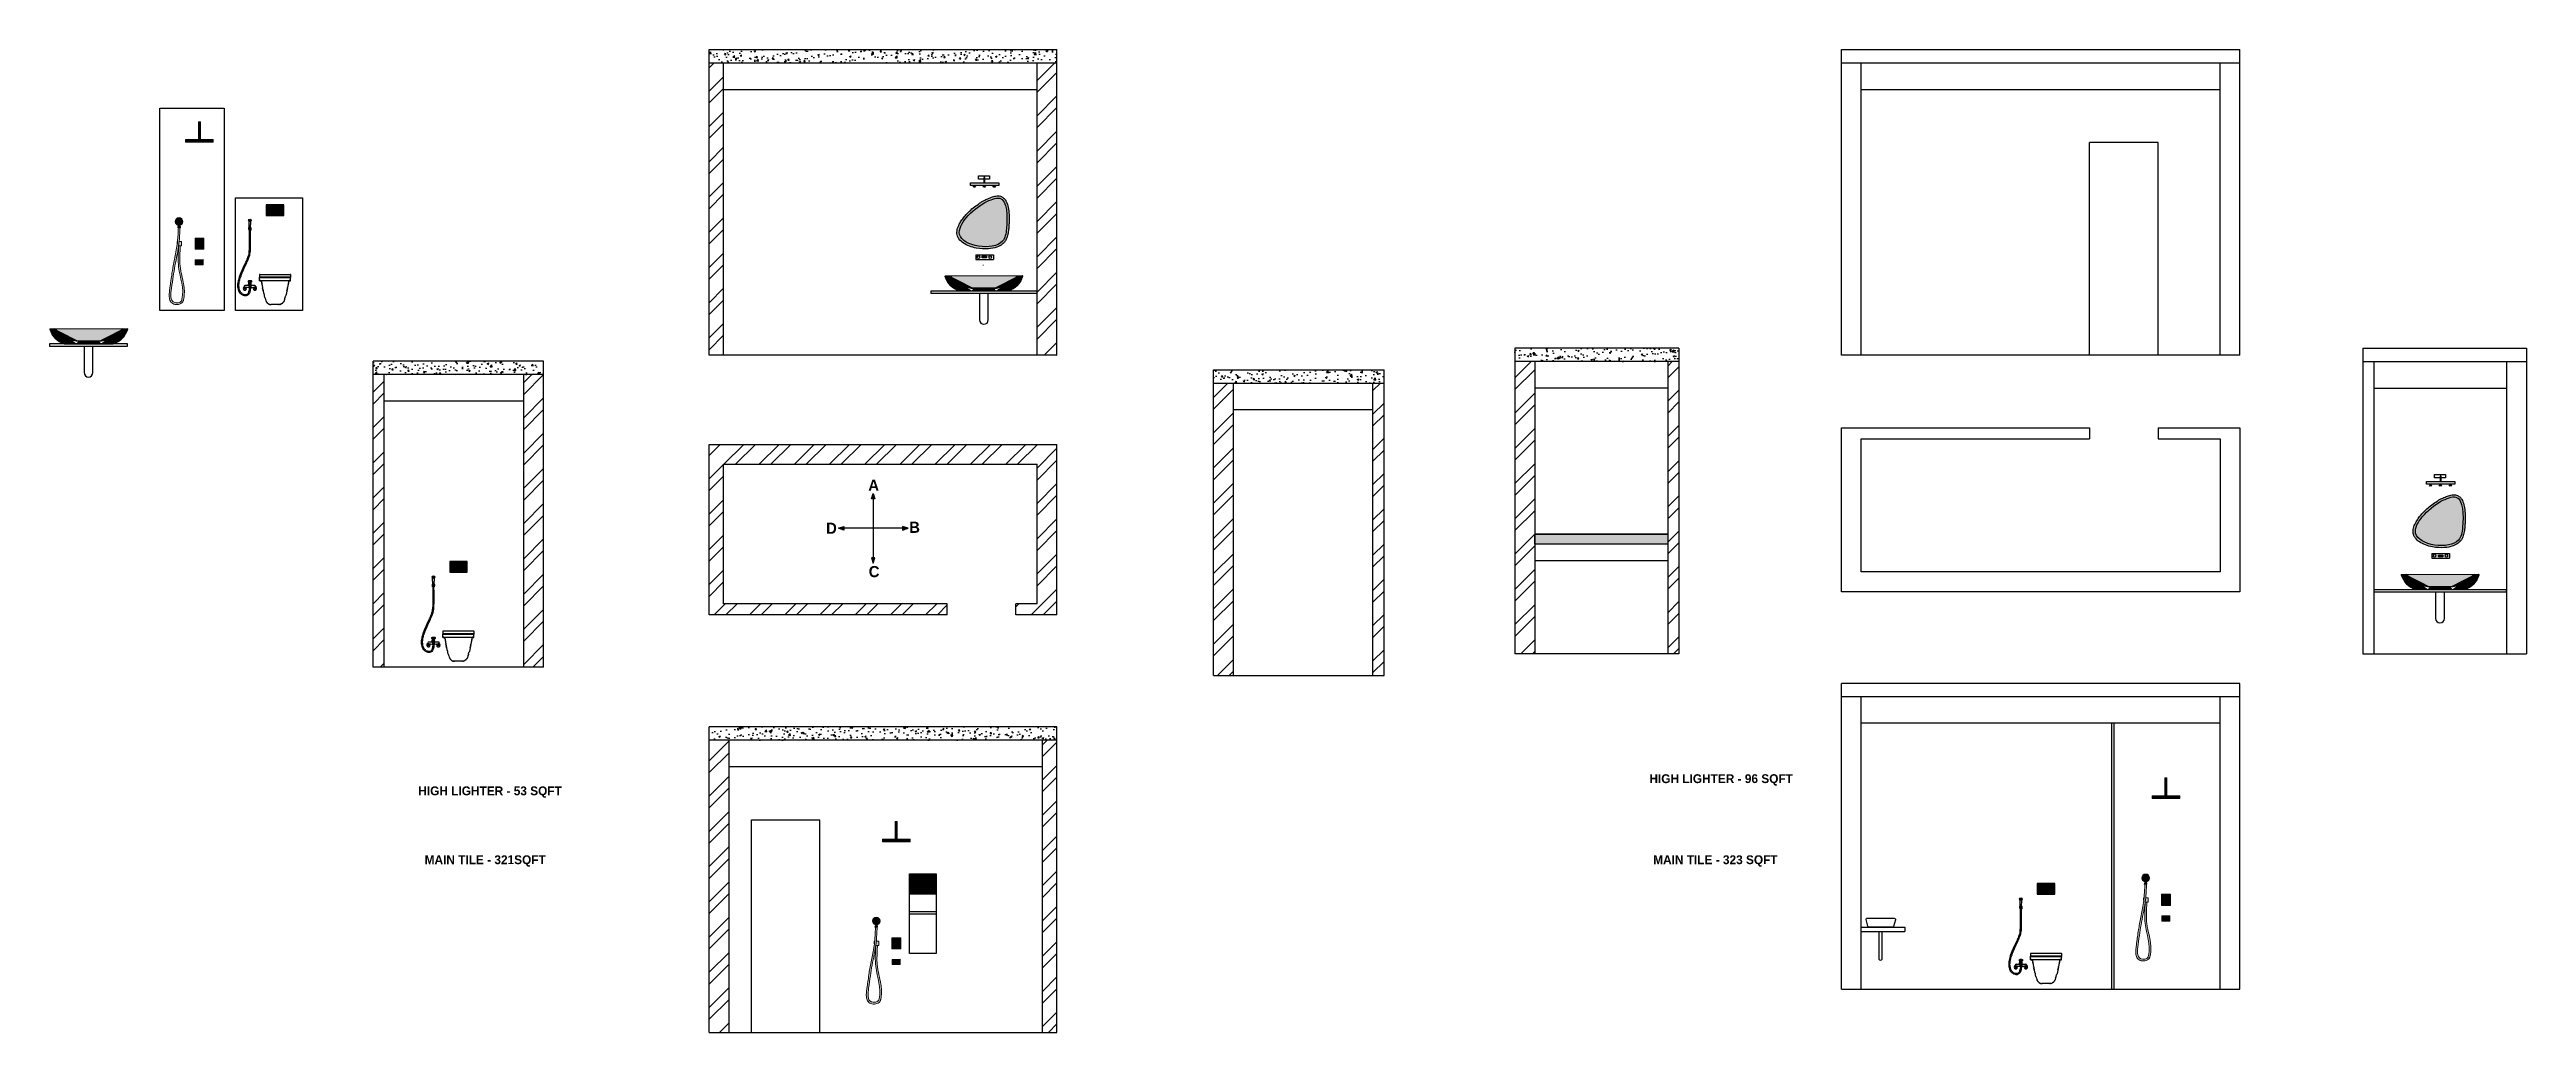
# Model space of a CAD drawing. Header units: inches. Extents: x 9636 to 21597, y -10243 to 557.
# Drawn here: x 11048 to 12166, y -4639 to -4195 of the extents above; entities that cross this region are included whole.
import ezdxf

# ---------------------------------------------------------------- set-up
doc = ezdxf.new("R2010")
doc.units = ezdxf.units.IN
doc.header["$MEASUREMENT"] = 0
for name, color, linetype in [('.', 30, 'Continuous'), ('Edges', 7, 'Continuous'), ('IEL-HATCH-002', 7, 'Continuous'), ('VATDUNG', 9, 'Continuous')]:
    doc.layers.add(name, color=color, linetype=linetype)
doc.layers.add('OUTLINE', color=7, linetype='Continuous', lineweight=5)
doc.layers.add('WALL', color=23, linetype='Continuous', lineweight=15)
doc.styles.add('HEMI', font='stylu.ttf')
pattern_1 = [(0, (47628.2624, 43610.364), (0, 6.985), [5.08, -1.905]), (90, (47628.2624, 43610.364), (-6.985, 4e-16), [5.08, -1.905])]
pattern_2 = [(50, (0, 0), (7.1726018, -0.6275213), [0.75, -8.25]), (355, (0, 0), (-1.3875133, 7.5219213), [0.6, -6.6]), (100.451444, (0.598, -0.052), (5.7850885, 6.8944), [0.637402, -7.011421]), (46.1842, (0, 2), (10.672413, -1.655193), [1.125, -12.375]), (96.63564, (0.889, 1.862), (9.3466195, 9.741186), [0.956103, -10.517138]), (351.18416, (0, 2), (9.346619, 9.741186), [0.9, -9.9]), (21, (1, 1.5), (5.9690705, -4.026189), [0.75, -8.25]), (326, (1, 1.5), (2.4331533, 7.2515005), [0.6, -6.6]), (71.451445, (1.4974, 1.1645), (8.4022238, 3.2253115), [0.637402, -7.011421]), (37.5, (0, 0), (0.12159855, 3.32893854), [0, -6.52, 0, -6.7, 0, -6.625]), (7.5, (0, 0), (2.6306954, 3.9441171), [0, -3.82, 0, -6.37, 0, -2.525]), (327.5, (-2.23, 0), (5.33822436, -0.2255487), [0, -2.5, 0, -7.8, 0, -10.35]), (317.5, (-3.23, 0), (5.8318617, 1.0010498), [0, -3.25, 0, -5.18, 0, -7.35])]

msp = doc.modelspace()

# ---------------------------------------------------------------- texts
at = {"color": 1, "lineweight": 15, "char_height": 4, "width": 81.159, "attachment_point": 3, "rotation": 0.0094, "style": 'HEMI'}
for s, insert in [('\\pxqc;{\\fStylus BT|b1|i0|c0|p34;HIGH LIGHTER - 53 SQFT }', (11287.3, -4528)), ('\\pxqc;{\\fStylus BT|b1|i0|c0|p34;HIGH LIGHTER - 96 SQFT }', (11843.2, -4522.5)), ('\\pxqc;{\\fStylus BT|b1|i0|c0|p34;MAIN TILE - 321SQFT}', (11285.1, -4559.1)), ('\\pxqc;{\\fStylus BT|b1|i0|c0|p34;MAIN TILE - 323 SQFT}', (11840.6, -4559.1))]:
    msp.add_mtext(s, dxfattribs=dict(at, insert=insert))

# ---------------------------------------------------------------- blocks, each defined once
blk = doc.blocks.new('shower panel')
at = {"ltscale": 10, "true_color": 0xc7c8ca, "transparency": 33554687}
h = blk.add_hatch(color=9, dxfattribs=at)
h.dxf.hatch_style = 1
h.paths.add_polyline_path([(5645.2, 3090.3), (5644.3, 3090.3), (5644.3, 3082.3), (5645.2, 3082.3)])
h.paths.add_polyline_path([(5651, 3082.3), (5646.2, 3082.3), (5638.5, 3082.3), (5638.5, 3081.1), (5651, 3081.1)])
h = blk.add_hatch(color=9, dxfattribs=at)
h.dxf.hatch_style = 1
h.paths.add_polyline_path([(5646.8, 3037.8), (5642.8, 3037.8), (5642.8, 3032.8), (5646.8, 3032.8)])
h.paths.add_polyline_path([(5644.1, 3034.2, -1), (5645.4, 3034.2, -1)], flags=0)
h.paths.add_polyline_path([(5644.5, 3036.4, -1), (5645, 3036.4, -1)], flags=0)
h.paths.add_polyline_path([(5644.1, 3034.2, 1), (5645.4, 3034.2, 1)], flags=16)
h.paths.add_polyline_path([(5644.5, 3036.4, 1), (5645, 3036.4, 1)], flags=16)
h = blk.add_hatch(color=9, dxfattribs=at)
h.dxf.hatch_style = 1
h.paths.add_polyline_path([(5645.4, 3034.2, 1), (5644.1, 3034.2, 1)])
h.paths.add_polyline_path([(5645, 3036.4, 1), (5644.5, 3036.4, 1)])
h = blk.add_hatch(color=9, dxfattribs=at)
h.dxf.hatch_style = 1
h.paths.add_polyline_path([(5646.5, 3028.1), (5642.9, 3028), (5642.9, 3025.7), (5646.5, 3025.7)])
h.paths.add_polyline_path([(5644.2, 3026.1), (5644.2, 3026.4), (5643.5, 3026.4), (5643.5, 3027.3), (5646, 3027.3), (5646, 3026.4), (5645.3, 3026.4), (5645.3, 3026.1)], flags=16)
h = blk.add_hatch(color=9, dxfattribs=at)
h.dxf.hatch_style = 1
h.paths.add_polyline_path([(5645.3, 3026.4), (5644.2, 3026.4), (5644.2, 3026.1), (5645.3, 3026.1)])
h.paths.add_polyline_path([(5646, 3027.3), (5643.5, 3027.3), (5643.5, 3026.4), (5646, 3026.4)])
at = {"color": 18, "true_color": 0x000000}
for p, q in [((5644.3, 3090.3), (5644.3, 3082.3)), ((5645.2, 3090.3), (5645.2, 3082.3)), ((5646.2, 3082.3), (5638.5, 3082.3)), ((5638.5, 3082.3), (5638.5, 3081.1)), ((5638.5, 3081.1), (5651, 3081.1)), ((5646.2, 3082.3), (5651, 3082.3)), ((5651, 3082.3), (5651, 3081.1)), ((5642.8, 3032.8), (5642.8, 3037.8)), ((5642.8, 3037.8), (5646.8, 3037.8)), ((5642.8, 3032.8), (5646.8, 3032.8)), ((5646.8, 3032.8), (5646.8, 3037.8))]:
    blk.add_line(p, q, dxfattribs=at)
at = {"color": 18, "linetype": 'Continuous', "ltscale": 10, "true_color": 0x000000}
blk.add_line((5645.2, 3090.3), (5644.3, 3090.3), dxfattribs=at)
at = {"color": 18, "true_color": 0x000000}
for points in [[(5642.9, 3025.7), (5646.5, 3025.7), (5646.5, 3028.1), (5642.9, 3028)], [(5643.5, 3027.3), (5646, 3027.3), (5646, 3026.4), (5643.5, 3026.4)]]:
    blk.add_lwpolyline(points, close=True, dxfattribs=at)
for centre, radius in [((5644.8, 3034.2), 0.658), ((5644.8, 3036.4), 0.261)]:
    blk.add_circle(centre, radius, dxfattribs=at)
at = {"layer": 'WALL', "color": 18, "linetype": 'Continuous', "ltscale": 10, "true_color": 0x000000}
blk.add_lwpolyline([(5644.2, 3026.4), (5645.3, 3026.4), (5645.3, 3026.1), (5644.2, 3026.1)], close=True, dxfattribs=at)
blk = doc.blocks.new('handshower')
at = {"ltscale": 10, "true_color": 0xc7c8ca, "transparency": 33554687}
h = blk.add_hatch(color=9, dxfattribs=at)
h.dxf.hatch_style = 1
edge = h.paths.add_edge_path(flags=17)
edge.add_spline(control_points=[(5654.8, 3034.3), (5654.8, 3034.7), (5654.7, 3035.4), (5654.6, 3036), (5654.6, 3036.3)], knot_values=[54.194677, 54.194677, 54.194677, 54.194677, 55.45483, 56.187119, 56.187119, 56.187119, 56.187119], degree=3, periodic=0)
edge.add_line((5654.6, 3036.3), (5653.5, 3036.3))
edge.add_line((5653.5, 3036.3), (5653.5, 3034.3))
edge.add_line((5653.5, 3034.3), (5654.8, 3034.3))
edge = h.paths.add_edge_path()
edge.add_spline(control_points=[(5655.5, 3035.1), (5655.4, 3035.5), (5655.4, 3035.9), (5655.3, 3036.3)], knot_values=[54.859322, 54.859322, 54.859322, 54.859322, 56.108997, 56.108997, 56.108997, 56.108997], degree=3, periodic=0)
edge.add_spline(control_points=[(5655.3, 3036.3), (5655.3, 3036.6), (5655.3, 3036.9), (5655.2, 3038.1), (5655.1, 3039.1), (5655, 3040.9), (5655, 3041.7), (5654.9, 3042.5)], knot_values=[56.108997, 56.108997, 56.108997, 56.108997, 56.962385, 56.962385, 59.951382, 59.951382, 62.356014, 62.356014, 62.356014, 62.356014], degree=3, periodic=0)
edge.add_line((5654.9, 3042.5), (5654.2, 3042.5))
edge.add_spline(control_points=[(5654.2, 3042.5), (5654.3, 3040.6), (5654.3, 3038.7), (5654.5, 3036.8)], knot_values=[56.654033, 56.654033, 56.654033, 56.654033, 62.384454, 62.384454, 62.384454, 62.384454], degree=3, periodic=0)
edge.add_spline(control_points=[(5654.5, 3036.8), (5654.5, 3036.6), (5654.6, 3036.4), (5654.6, 3036.3)], knot_values=[56.187119, 56.187119, 56.187119, 56.187119, 56.654033, 56.654033, 56.654033, 56.654033], degree=3, periodic=0)
edge.add_spline(control_points=[(5654.6, 3036.3), (5654.6, 3036), (5654.6, 3035.6), (5654.7, 3035.2), (5654.7, 3035)], knot_values=[54.896824, 54.896824, 54.896824, 54.896824, 55.629113, 56.187119, 56.187119, 56.187119, 56.187119], degree=3, periodic=0)
edge.add_spline(control_points=[(5654.7, 3035), (5654.7, 3034.8), (5654.8, 3034.5), (5654.8, 3034.3)], knot_values=[54.194677, 54.194677, 54.194677, 54.194677, 54.896824, 54.896824, 54.896824, 54.896824], degree=3, periodic=0)
edge.add_spline(control_points=[(5654.8, 3034.3), (5654.9, 3033.7), (5655, 3033.1), (5655.1, 3032.6)], knot_values=[52.468674, 52.468674, 52.468674, 52.468674, 54.194677, 54.194677, 54.194677, 54.194677], degree=3, periodic=0)
edge.add_spline(control_points=[(5655.1, 3032.6), (5655.5, 3030.1), (5656.1, 3027.6), (5656.5, 3025.2), (5656.5, 3025.1)], knot_values=[44.841361, 44.841361, 44.841361, 44.841361, 52.188713, 52.468674, 52.468674, 52.468674, 52.468674], degree=3, periodic=0)
edge.add_spline(control_points=[(5656.5, 3025.1), (5656.8, 3023.8), (5657, 3022.5), (5657.2, 3021.1)], knot_values=[40.510785, 40.510785, 40.510785, 40.510785, 44.841361, 44.841361, 44.841361, 44.841361], degree=3, periodic=0)
edge.add_spline(control_points=[(5657.2, 3021.1), (5657.3, 3020.1), (5657.5, 3019), (5657.7, 3017.8)], knot_values=[37.168422, 37.168422, 37.168422, 37.168422, 40.510785, 40.510785, 40.510785, 40.510785], degree=3, periodic=0)
edge.add_spline(control_points=[(5657.7, 3017.8), (5657.8, 3016.9), (5658, 3015.6), (5658.2, 3014.1), (5658.2, 3013.7)], knot_values=[33.526078, 33.526078, 33.526078, 33.526078, 36.058959, 37.168422, 37.168422, 37.168422, 37.168422], degree=3, periodic=0)
edge.add_spline(control_points=[(5658.2, 3013.7), (5658.2, 3013.4), (5658.3, 3013.1), (5658.3, 3012.9)], knot_values=[32.853295, 32.853295, 32.853295, 32.853295, 33.526078, 33.526078, 33.526078, 33.526078], degree=3, periodic=0)
edge.add_spline(control_points=[(5658.3, 3012.9), (5658.3, 3012.6), (5658.3, 3012.3), (5658.3, 3012.1)], knot_values=[32.195242, 32.195242, 32.195242, 32.195242, 32.853295, 32.853295, 32.853295, 32.853295], degree=3, periodic=0)
edge.add_spline(control_points=[(5658.3, 3012.1), (5658.3, 3011.9), (5658.3, 3011.7), (5658.3, 3011.6)], knot_values=[31.738138, 31.738138, 31.738138, 31.738138, 32.195242, 32.195242, 32.195242, 32.195242], degree=3, periodic=0)
edge.add_spline(control_points=[(5658.3, 3011.6), (5658.3, 3011.3), (5658.3, 3011.1), (5658.2, 3010.8)], knot_values=[31.055014, 31.055014, 31.055014, 31.055014, 31.738138, 31.738138, 31.738138, 31.738138], degree=3, periodic=0)
edge.add_spline(control_points=[(5658.2, 3010.8), (5658.2, 3010.8), (5658.2, 3010.7), (5658.2, 3010.6)], knot_values=[30.842614, 30.842614, 30.842614, 30.842614, 31.055014, 31.055014, 31.055014, 31.055014], degree=3, periodic=0)
edge.add_spline(control_points=[(5658.2, 3010.6), (5658.2, 3010.5), (5658.2, 3010.5), (5658.1, 3010.4)], knot_values=[30.59947, 30.59947, 30.59947, 30.59947, 30.842614, 30.842614, 30.842614, 30.842614], degree=3, periodic=0)
edge.add_spline(control_points=[(5658.1, 3010.4), (5658.1, 3010.3), (5658.1, 3010.3), (5658.1, 3010.2)], knot_values=[30.388353, 30.388353, 30.388353, 30.388353, 30.59947, 30.59947, 30.59947, 30.59947], degree=3, periodic=0)
edge.add_spline(control_points=[(5658.1, 3010.2), (5658.1, 3010.1), (5658, 3010), (5658, 3010)], knot_values=[30.143852, 30.143852, 30.143852, 30.143852, 30.388353, 30.388353, 30.388353, 30.388353], degree=3, periodic=0)
edge.add_spline(control_points=[(5658, 3010), (5658, 3009.9), (5657.9, 3009.9), (5657.9, 3009.8)], knot_values=[29.93379, 29.93379, 29.93379, 29.93379, 30.143852, 30.143852, 30.143852, 30.143852], degree=3, periodic=0)
edge.add_spline(control_points=[(5657.9, 3009.8), (5657.9, 3009.7), (5657.9, 3009.7), (5657.8, 3009.7)], knot_values=[29.750409, 29.750409, 29.750409, 29.750409, 29.93379, 29.93379, 29.93379, 29.93379], degree=3, periodic=0)
edge.add_spline(control_points=[(5657.8, 3009.7), (5657.8, 3009.6), (5657.8, 3009.5), (5657.7, 3009.5)], knot_values=[29.53932, 29.53932, 29.53932, 29.53932, 29.750409, 29.750409, 29.750409, 29.750409], degree=3, periodic=0)
edge.add_spline(control_points=[(5657.7, 3009.5), (5657.7, 3009.5), (5657.7, 3009.4), (5657.7, 3009.4)], knot_values=[29.418133, 29.418133, 29.418133, 29.418133, 29.53932, 29.53932, 29.53932, 29.53932], degree=3, periodic=0)
edge.add_spline(control_points=[(5657.7, 3009.4), (5657.6, 3009.4), (5657.6, 3009.3), (5657.6, 3009.3)], knot_values=[29.267829, 29.267829, 29.267829, 29.267829, 29.418133, 29.418133, 29.418133, 29.418133], degree=3, periodic=0)
edge.add_spline(control_points=[(5657.6, 3009.3), (5657.5, 3009.3), (5657.5, 3009.2), (5657.4, 3009.2)], knot_values=[29.084662, 29.084662, 29.084662, 29.084662, 29.267829, 29.267829, 29.267829, 29.267829], degree=3, periodic=0)
edge.add_spline(control_points=[(5657.4, 3009.2), (5657.4, 3009.2), (5657.4, 3009.1), (5657.4, 3009.1)], knot_values=[28.96291, 28.96291, 28.96291, 28.96291, 29.084662, 29.084662, 29.084662, 29.084662], degree=3, periodic=0)
edge.add_spline(control_points=[(5657.4, 3009.1), (5657.3, 3009.1), (5657.2, 3009), (5657.1, 3008.9)], knot_values=[28.62983, 28.62983, 28.62983, 28.62983, 28.96291, 28.96291, 28.96291, 28.96291], degree=3, periodic=0)
edge.add_spline(control_points=[(5657.1, 3008.9), (5657.1, 3008.9), (5657, 3008.9), (5657, 3008.9)], knot_values=[28.507584, 28.507584, 28.507584, 28.507584, 28.62983, 28.62983, 28.62983, 28.62983], degree=3, periodic=0)
edge.add_spline(control_points=[(5657, 3008.9), (5656.9, 3008.9), (5656.9, 3008.8), (5656.8, 3008.8), (5656.8, 3008.8)], knot_values=[28.296705, 28.296705, 28.296705, 28.296705, 28.500267, 28.507584, 28.507584, 28.507584, 28.507584], degree=3, periodic=0)
edge.add_spline(control_points=[(5656.8, 3008.8), (5656.8, 3008.8), (5656.7, 3008.8), (5656.6, 3008.7)], knot_values=[28.114163, 28.114163, 28.114163, 28.114163, 28.296705, 28.296705, 28.296705, 28.296705], degree=3, periodic=0)
edge.add_spline(control_points=[(5656.6, 3008.7), (5656.6, 3008.7), (5656.5, 3008.7), (5656.4, 3008.7)], knot_values=[27.903188, 27.903188, 27.903188, 27.903188, 28.114163, 28.114163, 28.114163, 28.114163], degree=3, periodic=0)
edge.add_spline(control_points=[(5656.4, 3008.7), (5656.3, 3008.7), (5656.3, 3008.6), (5656.2, 3008.6)], knot_values=[27.659043, 27.659043, 27.659043, 27.659043, 27.903188, 27.903188, 27.903188, 27.903188], degree=3, periodic=0)
edge.add_spline(control_points=[(5656.2, 3008.6), (5656.1, 3008.6), (5656, 3008.6), (5655.9, 3008.6)], knot_values=[27.447336, 27.447336, 27.447336, 27.447336, 27.659043, 27.659043, 27.659043, 27.659043], degree=3, periodic=0)
edge.add_spline(control_points=[(5655.9, 3008.6), (5655.8, 3008.6), (5655.7, 3008.6), (5655.6, 3008.6)], knot_values=[27.203462, 27.203462, 27.203462, 27.203462, 27.447336, 27.447336, 27.447336, 27.447336], degree=3, periodic=0)
edge.add_spline(control_points=[(5655.6, 3008.6), (5655.6, 3008.6), (5655.5, 3008.6), (5655.4, 3008.6)], knot_values=[26.992057, 26.992057, 26.992057, 26.992057, 27.203462, 27.203462, 27.203462, 27.203462], degree=3, periodic=0)
edge.add_spline(control_points=[(5655.4, 3008.6), (5655.3, 3008.6), (5655.2, 3008.6), (5655.1, 3008.6)], knot_values=[26.747282, 26.747282, 26.747282, 26.747282, 26.992057, 26.992057, 26.992057, 26.992057], degree=3, periodic=0)
edge.add_spline(control_points=[(5655.1, 3008.6), (5655, 3008.6), (5655, 3008.6), (5654.9, 3008.7)], knot_values=[26.537116, 26.537116, 26.537116, 26.537116, 26.747282, 26.747282, 26.747282, 26.747282], degree=3, periodic=0)
edge.add_spline(control_points=[(5654.9, 3008.7), (5654.7, 3008.7), (5654.6, 3008.7), (5654.5, 3008.8)], knot_values=[26.142537, 26.142537, 26.142537, 26.142537, 26.537116, 26.537116, 26.537116, 26.537116], degree=3, periodic=0)
edge.add_spline(control_points=[(5654.5, 3008.8), (5654.4, 3008.8), (5654.4, 3008.8), (5654.4, 3008.8)], knot_values=[26.021228, 26.021228, 26.021228, 26.021228, 26.142537, 26.142537, 26.142537, 26.142537], degree=3, periodic=0)
edge.add_spline(control_points=[(5654.4, 3008.8), (5654.3, 3008.9), (5654.2, 3008.9), (5654.1, 3009)], knot_values=[25.740864, 25.740864, 25.740864, 25.740864, 26.021228, 26.021228, 26.021228, 26.021228], degree=3, periodic=0)
edge.add_spline(control_points=[(5654.1, 3009), (5654.1, 3009), (5654, 3009), (5654, 3009)], knot_values=[25.634085, 25.634085, 25.634085, 25.634085, 25.740864, 25.740864, 25.740864, 25.740864], degree=3, periodic=0)
edge.add_spline(control_points=[(5654, 3009), (5654, 3009), (5653.9, 3009.1), (5653.9, 3009.1)], knot_values=[25.513429, 25.513429, 25.513429, 25.513429, 25.634085, 25.634085, 25.634085, 25.634085], degree=3, periodic=0)
edge.add_spline(control_points=[(5653.9, 3009.1), (5653.9, 3009.1), (5653.9, 3009.1), (5653.8, 3009.1)], knot_values=[25.406868, 25.406868, 25.406868, 25.406868, 25.513429, 25.513429, 25.513429, 25.513429], degree=3, periodic=0)
edge.add_spline(control_points=[(5653.8, 3009.1), (5653.8, 3009.2), (5653.8, 3009.2), (5653.7, 3009.2)], knot_values=[25.285802, 25.285802, 25.285802, 25.285802, 25.406868, 25.406868, 25.406868, 25.406868], degree=3, periodic=0)
edge.add_spline(control_points=[(5653.7, 3009.2), (5653.7, 3009.3), (5653.7, 3009.3), (5653.7, 3009.3)], knot_values=[25.179623, 25.179623, 25.179623, 25.179623, 25.285802, 25.285802, 25.285802, 25.285802], degree=3, periodic=0)
edge.add_spline(control_points=[(5653.7, 3009.3), (5653.6, 3009.3), (5653.6, 3009.4), (5653.6, 3009.4)], knot_values=[25.058111, 25.058111, 25.058111, 25.058111, 25.179623, 25.179623, 25.179623, 25.179623], degree=3, periodic=0)
edge.add_spline(control_points=[(5653.6, 3009.4), (5653.6, 3009.4), (5653.6, 3009.5), (5653.6, 3009.5), (5653.5, 3009.5)], knot_values=[24.953418, 24.953418, 24.953418, 24.953418, 25.043234, 25.058111, 25.058111, 25.058111, 25.058111], degree=3, periodic=0)
edge.add_spline(control_points=[(5653.5, 3009.5), (5653.5, 3009.5), (5653.5, 3009.6), (5653.5, 3009.6)], knot_values=[24.833132, 24.833132, 24.833132, 24.833132, 24.953418, 24.953418, 24.953418, 24.953418], degree=3, periodic=0)
edge.add_spline(control_points=[(5653.5, 3009.6), (5653.5, 3009.6), (5653.5, 3009.7), (5653.5, 3009.7)], knot_values=[24.725943, 24.725943, 24.725943, 24.725943, 24.833132, 24.833132, 24.833132, 24.833132], degree=3, periodic=0)
edge.add_spline(control_points=[(5653.5, 3009.7), (5653.4, 3009.7), (5653.4, 3009.8), (5653.4, 3009.8)], knot_values=[24.608323, 24.608323, 24.608323, 24.608323, 24.725943, 24.725943, 24.725943, 24.725943], degree=3, periodic=0)
edge.add_spline(control_points=[(5653.4, 3009.8), (5653.4, 3009.9), (5653.3, 3010.1), (5653.3, 3010.3), (5653.3, 3010.4)], knot_values=[24.035191, 24.035191, 24.035191, 24.035191, 24.425067, 24.608323, 24.608323, 24.608323, 24.608323], degree=3, periodic=0)
edge.add_spline(control_points=[(5653.3, 3010.4), (5653.2, 3010.6), (5653.2, 3010.8), (5653.2, 3011)], knot_values=[23.423365, 23.423365, 23.423365, 23.423365, 24.035191, 24.035191, 24.035191, 24.035191], degree=3, periodic=0)
edge.add_spline(control_points=[(5653.2, 3011), (5653.1, 3011.2), (5653.1, 3011.5), (5653.1, 3011.7)], knot_values=[22.671311, 22.671311, 22.671311, 22.671311, 23.423365, 23.423365, 23.423365, 23.423365], degree=3, periodic=0)
edge.add_spline(control_points=[(5653.1, 3011.7), (5653, 3012), (5653, 3012.3), (5653, 3012.6)], knot_values=[21.840313, 21.840313, 21.840313, 21.840313, 22.671311, 22.671311, 22.671311, 22.671311], degree=3, periodic=0)
edge.add_spline(control_points=[(5653, 3012.6), (5653, 3012.9), (5653, 3013.2), (5653, 3013.5)], knot_values=[20.855298, 20.855298, 20.855298, 20.855298, 21.840313, 21.840313, 21.840313, 21.840313], degree=3, periodic=0)
edge.add_spline(control_points=[(5653, 3013.5), (5653, 3013.9), (5653, 3014.4), (5653.1, 3014.8)], knot_values=[19.631856, 19.631856, 19.631856, 19.631856, 20.855298, 20.855298, 20.855298, 20.855298], degree=3, periodic=0)
edge.add_spline(control_points=[(5653.1, 3014.8), (5653.1, 3015.3), (5653.2, 3015.7), (5653.2, 3016.2)], knot_values=[18.14334, 18.14334, 18.14334, 18.14334, 19.631856, 19.631856, 19.631856, 19.631856], degree=3, periodic=0)
edge.add_spline(control_points=[(5653.2, 3016.2), (5653.3, 3016.7), (5653.4, 3017.3), (5653.5, 3017.8)], knot_values=[16.617957, 16.617957, 16.617957, 16.617957, 18.14334, 18.14334, 18.14334, 18.14334], degree=3, periodic=0)
edge.add_spline(control_points=[(5653.5, 3017.8), (5653.7, 3018.8), (5653.9, 3019.8), (5654.1, 3020.8)], knot_values=[13.582782, 13.582782, 13.582782, 13.582782, 16.617957, 16.617957, 16.617957, 16.617957], degree=3, periodic=0)
edge.add_spline(control_points=[(5654.1, 3020.8), (5654.2, 3021.4), (5654.3, 3021.9), (5654.4, 3022.5)], knot_values=[11.811598, 11.811598, 11.811598, 11.811598, 13.582782, 13.582782, 13.582782, 13.582782], degree=3, periodic=0)
edge.add_spline(control_points=[(5654.4, 3022.5), (5654.6, 3023.1), (5654.7, 3023.8), (5654.7, 3024.4)], knot_values=[9.973889, 9.973889, 9.973889, 9.973889, 11.811598, 11.811598, 11.811598, 11.811598], degree=3, periodic=0)
edge.add_spline(control_points=[(5654.7, 3024.4), (5654.8, 3024.5), (5654.9, 3025.5), (5655, 3026.6), (5655, 3027.5)], knot_values=[6.814131, 6.814131, 6.814131, 6.814131, 7.226304, 9.973889, 9.973889, 9.973889, 9.973889], degree=3, periodic=0)
edge.add_spline(control_points=[(5655, 3027.5), (5655, 3028.6), (5655, 3029.6), (5655, 3030.6)], knot_values=[3.691724, 3.691724, 3.691724, 3.691724, 6.814131, 6.814131, 6.814131, 6.814131], degree=3, periodic=0)
edge.add_spline(control_points=[(5655, 3030.6), (5654.9, 3031.9), (5654.9, 3033.1), (5654.8, 3034.3)], knot_values=[0.045478, 0.045478, 0.045478, 0.045478, 3.691724, 3.691724, 3.691724, 3.691724], degree=3, periodic=0)
edge.add_line((5654.8, 3034.3), (5654, 3034.3))
edge.add_spline(control_points=[(5654, 3034.3), (5654.1, 3033.8), (5654.1, 3033.2), (5654.2, 3031.7), (5654.2, 3030.6), (5654.3, 3028.6), (5654.3, 3027.6), (5654.2, 3025.8), (5654.1, 3025.1), (5653.9, 3023.7), (5653.8, 3022.9), (5653.3, 3020.8), (5653, 3019.3), (5652.6, 3017.3), (5652.5, 3016.8), (5652.3, 3015.3), (5652.2, 3014.3), (5652.2, 3012.8), (5652.3, 3012.4), (5652.3, 3011.8), (5652.3, 3011.5), (5652.4, 3011), (5652.4, 3010.8), (5652.5, 3010.4), (5652.5, 3010.3), (5652.6, 3010), (5652.6, 3009.8), (5652.7, 3009.6), (5652.7, 3009.4), (5652.9, 3009.2), (5652.9, 3009), (5653.1, 3008.8), (5653.2, 3008.7), (5653.6, 3008.3), (5654, 3008.2), (5654.7, 3007.9), (5655, 3007.9), (5655.8, 3007.8), (5656.2, 3007.8), (5656.9, 3008), (5657.2, 3008.1), (5657.8, 3008.5), (5658.1, 3008.7), (5658.5, 3009.2), (5658.6, 3009.5), (5658.9, 3010.1), (5658.9, 3010.4), (5659.1, 3011.4), (5659.1, 3012.1), (5659, 3013.5), (5658.9, 3014.3), (5658.7, 3015.6), (5658.6, 3016.3), (5658.5, 3017.5), (5658.4, 3018.1), (5658.1, 3019.8), (5658, 3020.9), (5657.7, 3022.8), (5657.5, 3023.7), (5657.2, 3025.6), (5657, 3026.6), (5656.6, 3028.6), (5656.4, 3029.7), (5656, 3031.9), (5655.8, 3033), (5655.5, 3034.5), (5655.5, 3034.8), (5655.5, 3035.1)], knot_values=[0, 0, 0, 0, 1.567068, 1.567068, 4.701204, 4.701204, 7.831507, 7.831507, 10.053613, 10.053613, 12.275719, 12.275719, 16.719932, 16.719932, 18.204245, 18.204245, 21.17287, 21.17287, 22.289722, 22.289722, 23.055672, 23.055672, 23.647988, 23.647988, 24.165265, 24.165265, 24.491359, 24.491359, 24.817452, 24.817452, 25.10916, 25.10916, 25.400868, 25.400868, 26.213079, 26.213079, 27.02529, 27.02529, 27.837501, 27.837501, 28.649712, 28.649712, 29.461923, 29.461923, 30.274134, 30.274134, 31.086345, 31.086345, 32.784906, 32.784906, 34.483466, 34.483466, 36.182027, 36.182027, 37.880588, 37.880588, 41.277709, 41.277709, 44.088792, 44.088792, 47.31031, 47.31031, 50.531827, 50.531827, 53.973389, 53.973389, 54.859322, 54.859322, 54.859322, 54.859322], degree=3, periodic=0)
edge = h.paths.add_edge_path(flags=17)
edge.add_line((5655.5, 3036.3), (5655.3, 3036.3))
edge.add_spline(control_points=[(5655.3, 3036.3), (5655.4, 3035.9), (5655.4, 3035.5), (5655.5, 3035.1)], knot_values=[54.859322, 54.859322, 54.859322, 54.859322, 56.108997, 56.108997, 56.108997, 56.108997], degree=3, periodic=0)
edge.add_line((5655.5, 3035.1), (5655.5, 3036.3))
h = blk.add_hatch(color=9, dxfattribs=at)
h.dxf.hatch_style = 1
h.paths.add_polyline_path([(5652.8, 3045.3, 1), (5656.3, 3045.3, 1)])
h = blk.add_hatch(color=9, dxfattribs=at)
h.dxf.hatch_style = 1
h.paths.add_polyline_path([(5654.8, 3043.6, -0.085911), (5654.2, 3043.6), (5654.2, 3043.1), (5654.8, 3043.1)])
h.paths.add_polyline_path([(5655.1, 3043.1), (5654, 3043.1), (5654, 3042.5), (5655.2, 3042.5)])
at = {"color": 18, "true_color": 0x000000}
for p, q in [((5654, 3043.1), (5655.1, 3043.1)), ((5654, 3043.1), (5654, 3042.5)), ((5654, 3042.5), (5655.2, 3042.5)), ((5654.2, 3043.6), (5654.2, 3043.1)), ((5654.8, 3043.6), (5654.8, 3043.1)), ((5655.1, 3043.1), (5655.2, 3042.5))]:
    blk.add_line(p, q, dxfattribs=at)
blk.add_circle((5654.6, 3045.3), 1.74, dxfattribs=at)
at = {"layer": 'WALL', "color": 18, "linetype": 'Continuous', "ltscale": 10, "true_color": 0x000000}
for points in [[(5654.6, 3036.3), (5653.5, 3036.3), (5653.5, 3034.3), (5654.8, 3034.3)], [(5655.5, 3035.1), (5655.5, 3036.3), (5655.3, 3036.3)]]:
    blk.add_lwpolyline(points, dxfattribs=at)
for points, knots in [([(5654.8, 3034.3), (5655, 3031.1), (5655.5, 3023), (5652.1, 3014.8), (5653.7, 3008.6), (5659, 3008.1), (5657.7, 3017.4), (5656.7, 3025), (5654.5, 3034.4), (5654.3, 3040.2), (5654.2, 3042.5)], [0.045478, 0.045478, 0.045478, 0.045478, 9.561715, 24.218447, 24.968295, 28.304021, 34.63554, 45.121321, 55.45483, 62.386499, 62.386499, 62.386499, 62.386499]), ([(5654, 3034.3), (5654.1, 3033.8), (5654.1, 3033.2), (5654.2, 3031.7), (5654.2, 3030.6), (5654.3, 3028.6), (5654.3, 3027.6), (5654.2, 3025.8), (5654.1, 3025.1), (5653.9, 3023.7), (5653.8, 3022.9), (5653.3, 3020.8), (5653, 3019.3), (5652.6, 3017.3), (5652.5, 3016.8), (5652.3, 3015.3), (5652.2, 3014.3), (5652.2, 3012.8), (5652.3, 3012.4), (5652.3, 3011.8), (5652.3, 3011.5), (5652.4, 3011), (5652.4, 3010.8), (5652.5, 3010.4), (5652.5, 3010.3), (5652.6, 3010), (5652.6, 3009.8), (5652.7, 3009.6), (5652.7, 3009.4), (5652.9, 3009.2), (5652.9, 3009), (5653.1, 3008.8), (5653.2, 3008.7), (5653.6, 3008.3), (5654, 3008.2), (5654.7, 3007.9), (5655, 3007.9), (5655.8, 3007.8), (5656.2, 3007.8), (5656.9, 3008), (5657.2, 3008.1), (5657.8, 3008.5), (5658.1, 3008.7), (5658.5, 3009.2), (5658.6, 3009.5), (5658.9, 3010.1), (5658.9, 3010.4), (5659.1, 3011.4), (5659.1, 3012.1), (5659, 3013.5), (5658.9, 3014.3), (5658.7, 3015.6), (5658.6, 3016.3), (5658.5, 3017.5), (5658.4, 3018.1), (5658.1, 3019.8), (5658, 3020.9), (5657.7, 3022.8), (5657.5, 3023.7), (5657.2, 3025.6), (5657, 3026.6), (5656.6, 3028.6), (5656.4, 3029.7), (5656, 3031.9), (5655.8, 3033), (5655.4, 3035.2), (5655.3, 3036.1), (5655.2, 3038.1), (5655.1, 3039.1), (5655, 3040.9), (5655, 3041.7), (5654.9, 3042.5)], [0, 0, 0, 0, 1.567068, 1.567068, 4.701204, 4.701204, 7.831507, 7.831507, 10.053613, 10.053613, 12.275719, 12.275719, 16.719932, 16.719932, 18.204245, 18.204245, 21.17287, 21.17287, 22.289722, 22.289722, 23.055672, 23.055672, 23.647988, 23.647988, 24.165265, 24.165265, 24.491359, 24.491359, 24.817452, 24.817452, 25.10916, 25.10916, 25.400868, 25.400868, 26.213079, 26.213079, 27.02529, 27.02529, 27.837501, 27.837501, 28.649712, 28.649712, 29.461923, 29.461923, 30.274134, 30.274134, 31.086345, 31.086345, 32.784906, 32.784906, 34.483466, 34.483466, 36.182027, 36.182027, 37.880588, 37.880588, 41.277709, 41.277709, 44.088792, 44.088792, 47.31031, 47.31031, 50.531827, 50.531827, 53.973389, 53.973389, 56.962385, 56.962385, 59.951382, 59.951382, 62.356014, 62.356014, 62.356014, 62.356014])]:
    blk.add_open_spline(points, degree=3, knots=knots, dxfattribs=at)
blk = doc.blocks.new('Duravit Wall Hung Toilet fr')
at = {"layer": 'Edges'}
for p, q in [((-0.276, 0.181), (-0.277, 0.18)), ((-0.277, 0.18), (-0.276, 0.18)), ((-0.277, 0.18), (-0.277, 0.179)), ((-0.277, 0.179), (-0.277, 0.178)), ((-0.277, 0.178), (-0.277, 0.177)), ((-0.277, 0.177), (-0.277, 0.156)), ((-0.277, 0.156), (-0.277, 0.154)), ((-0.277, 0.154), (-0.277, 0.153)), ((-0.277, 0.153), (-0.277, 0.152)), ((-0.277, 0.152), (-0.276, 0.152)), ((-0.277, 0.152), (-0.276, 0.151)), ((-0.275, 0.182), (-0.276, 0.181)), ((-0.275, 0.182), (-0.276, 0.181)), ((-0.276, 0.181), (-0.276, 0.181)), ((-0.276, 0.181), (-0.276, 0.18)), ((-0.276, 0.152), (-0.276, 0.151)), ((-0.276, 0.151), (-0.276, 0.151)), ((-0.276, 0.151), (-0.275, 0.151)), ((-0.276, 0.114), (-0.276, 0.151)), ((-0.276, 0.151), (-0.276, 0.151)), ((-0.276, 0.151), (-0.275, 0.151)), ((-0.276, 0.141), (-0.276, 0.141)), ((-0.276, 0.141), (-0.276, 0.14)), ((-0.274, 0.114), (-0.276, 0.14)), ((-0.276, 0.14), (-0.276, 0.14)), ((-0.276, 0.112), (-0.276, 0.114)), ((-0.276, 0.111), (-0.276, 0.112)), ((-0.275, 0.11), (-0.276, 0.111)), ((-0.274, 0.183), (-0.275, 0.182)), ((-0.275, 0.182), (-0.275, 0.182)), ((-0.275, 0.182), (-0.274, 0.182)), ((-0.274, 0.182), (-0.275, 0.182)), ((-0.275, 0.182), (-0.275, 0.182)), ((-0.275, 0.151), (-0.275, 0.151)), ((-0.275, 0.151), (-0.274, 0.15)), ((-0.275, 0.151), (-0.275, 0.15)), ((-0.275, 0.15), (-0.274, 0.149)), ((-0.275, 0.15), (-0.274, 0.15)), ((-0.275, 0.109), (-0.275, 0.11)), ((-0.274, 0.109), (-0.275, 0.109)), ((-0.273, 0.183), (-0.274, 0.183)), ((-0.274, 0.183), (-0.273, 0.183)), ((-0.273, 0.183), (-0.274, 0.182)), ((-0.274, 0.15), (-0.273, 0.149)), ((-0.274, 0.149), (-0.273, 0.149)), ((-0.274, 0.149), (-0.273, 0.149)), ((-0.274, 0.114), (-0.273, 0.113)), ((-0.273, 0.108), (-0.274, 0.109)), ((-0.273, 0.183), (-0.272, 0.183)), ((-0.272, 0.183), (-0.273, 0.183)), ((-0.272, 0.183), (-0.273, 0.183)), ((-0.273, 0.149), (-0.272, 0.149)), ((-0.273, 0.149), (-0.272, 0.149)), ((-0.273, 0.149), (-0.272, 0.149)), ((-0.273, 0.113), (-0.273, 0.112)), ((-0.273, 0.112), (-0.273, 0.111)), ((-0.273, 0.111), (-0.273, 0.11)), ((-0.273, 0.11), (-0.272, 0.109)), ((-0.272, 0.107), (-0.273, 0.108)), ((-0.272, 0.183), (-0.271, 0.183)), ((-0.271, 0.183), (-0.272, 0.183)), ((-0.272, 0.149), (-0.271, 0.149)), ((-0.272, 0.149), (-0.271, 0.149)), ((-0.272, 0.109), (-0.271, 0.109)), ((-0.271, 0.107), (-0.272, 0.107)), ((-0.27, 0.184), (-0.271, 0.183)), ((-0.271, 0.149), (-0.27, 0.149)), ((-0.271, 0.109), (-0.271, 0.108)), ((-0.271, 0.108), (-0.27, 0.108)), ((-0.27, 0.107), (-0.271, 0.107)), ((-0.27, 0.184), (0.083, 0.184)), ((-0.27, 0.149), (-0.269, 0.149)), ((-0.269, 0.147), (-0.27, 0.147)), ((-0.27, 0.108), (-0.269, 0.107)), ((-0.269, 0.107), (-0.27, 0.107)), ((0.082, 0.149), (-0.269, 0.149)), ((-0.269, 0.149), (-0.269, 0.147)), ((-0.269, 0.147), (0.082, 0.147)), ((-0.269, 0.107), (-0.268, 0.107)), ((-0.269, 0.107), (-0.269, 0.107)), ((-0.269, 0.107), (-0.268, 0.107)), ((-0.268, 0.107), (-0.267, 0.107)), ((-0.268, 0.107), (-0.268, 0.107)), ((-0.268, 0.107), (-0.268, 0.107)), ((-0.268, 0.107), (-0.267, 0.107)), ((-0.268, 0.107), (-0.268, 0.107)), ((-0.267, 0.107), (-0.266, 0.107)), ((-0.267, 0.107), (-0.267, 0.107)), ((-0.267, 0.107), (-0.267, 0.107)), ((-0.267, 0.107), (-0.267, 0.107)), ((-0.267, 0.107), (-0.267, 0.107)), ((-0.267, 0.107), (-0.267, 0.107)), ((-0.266, 0.107), (-0.266, 0.107)), ((-0.266, 0.107), (-0.265, 0.106)), ((-0.265, 0.106), (-0.265, 0.106)), ((-0.265, 0.106), (-0.264, 0.106)), ((-0.264, 0.106), (-0.263, 0.106)), ((-0.264, 0.106), (-0.264, 0.106)), ((-0.263, 0.106), (-0.262, 0.106)), ((-0.257, 0.106), (-0.262, 0.106)), ((-0.241, 0.106), (-0.257, 0.106)), ((-0.253, 0.102), (-0.253, 0.102)), ((-0.253, 0.102), (-0.253, 0.1)), ((-0.252, 0.097), (-0.253, 0.1)), ((-0.252, 0.097), (-0.252, 0.096)), ((-0.252, 0.096), (-0.251, 0.085)), ((-0.252, 0.096), (-0.242, 0.03)), ((-0.251, 0.085), (-0.242, 0.03)), ((-0.242, 0.03), (-0.241, 0.025)), ((-0.043, 0.106), (-0.241, 0.106)), ((-0.24, 0.024), (-0.241, 0.025)), ((-0.24, 0.023), (-0.24, 0.024)), ((-0.24, 0.02), (-0.24, 0.023)), ((-0.239, 0.019), (-0.24, 0.02)), ((-0.239, 0.019), (-0.239, 0.019)), ((-0.239, 0.019), (-0.239, 0.019)), ((-0.239, 0.019), (-0.239, 0.018)), ((-0.239, 0.018), (-0.238, 0.014)), ((-0.238, 0.014), (-0.238, 0.013)), ((-0.238, 0.012), (-0.238, 0.013)), ((-0.238, 0.012), (-0.238, 0.012)), ((-0.238, 0.012), (-0.238, 0.011)), ((-0.236, 0.004), (-0.238, 0.011)), ((-0.236, 0.004), (-0.236, 0.002)), ((-0.236, 0.002), (-0.236, 0.001)), ((-0.236, 0.001), (-0.236, 0.001)), ((-0.236, 0.001), (-0.235, -0.001)), ((0.042, 0.106), (-0.043, 0.106)), ((0.062, 0.106), (0.042, 0.106)), ((0.049, 0.001), (0.048, -0.001)), ((0.049, 0.004), (0.051, 0.011)), ((0.049, 0.004), (0.049, 0.002)), ((0.049, 0.002), (0.049, 0.001)), ((0.049, 0.001), (0.049, 0.001)), ((0.052, 0.018), (0.051, 0.014)), ((0.051, 0.014), (0.051, 0.013)), ((0.051, 0.012), (0.051, 0.013)), ((0.051, 0.012), (0.051, 0.012)), ((0.051, 0.012), (0.051, 0.011)), ((0.053, 0.02), (0.052, 0.019)), ((0.052, 0.019), (0.052, 0.019)), ((0.052, 0.019), (0.052, 0.019)), ((0.052, 0.019), (0.052, 0.018)), ((0.053, 0.024), (0.054, 0.025)), ((0.053, 0.023), (0.053, 0.024)), ((0.053, 0.02), (0.053, 0.023)), ((0.065, 0.096), (0.054, 0.03)), ((0.064, 0.085), (0.054, 0.03)), ((0.054, 0.025), (0.054, 0.03)), ((0.07, 0.106), (0.062, 0.106)), ((0.065, 0.096), (0.064, 0.085)), ((0.066, 0.1), (0.065, 0.097)), ((0.065, 0.097), (0.065, 0.096)), ((0.066, 0.102), (0.066, 0.1)), ((0.073, 0.106), (0.07, 0.106)), ((0.073, 0.106), (0.075, 0.106)), ((0.075, 0.106), (0.076, 0.106)), ((0.077, 0.106), (0.076, 0.106)), ((0.077, 0.106), (0.077, 0.106)), ((0.078, 0.106), (0.077, 0.106)), ((0.078, 0.106), (0.078, 0.106)), ((0.079, 0.107), (0.078, 0.106)), ((0.079, 0.107), (0.079, 0.107)), ((0.079, 0.107), (0.079, 0.107)), ((0.08, 0.107), (0.079, 0.107)), ((0.081, 0.107), (0.08, 0.107)), ((0.081, 0.107), (0.08, 0.107)), ((0.08, 0.107), (0.08, 0.107)), ((0.08, 0.107), (0.08, 0.107)), ((0.08, 0.107), (0.08, 0.107)), ((0.08, 0.107), (0.08, 0.107)), ((0.082, 0.107), (0.081, 0.107)), ((0.081, 0.107), (0.081, 0.107)), ((0.081, 0.107), (0.081, 0.107)), ((0.081, 0.107), (0.081, 0.107)), ((0.082, 0.107), (0.081, 0.107)), ((0.083, 0.149), (0.082, 0.149)), ((0.082, 0.149), (0.082, 0.147)), ((0.082, 0.147), (0.083, 0.147)), ((0.083, 0.108), (0.082, 0.107)), ((0.082, 0.107), (0.083, 0.107)), ((0.082, 0.107), (0.082, 0.107)), ((0.083, 0.184), (0.084, 0.183)), ((0.084, 0.149), (0.083, 0.149)), ((0.084, 0.108), (0.083, 0.108)), ((0.083, 0.107), (0.084, 0.107)), ((0.084, 0.183), (0.086, 0.183)), ((0.084, 0.183), (0.085, 0.183)), ((0.084, 0.183), (0.084, 0.183)), ((0.085, 0.149), (0.084, 0.149)), ((0.084, 0.149), (0.084, 0.149)), ((0.086, 0.149), (0.084, 0.149)), ((0.084, 0.109), (0.084, 0.108)), ((0.085, 0.109), (0.084, 0.109)), ((0.084, 0.107), (0.085, 0.107)), ((0.086, 0.183), (0.085, 0.183)), ((0.085, 0.183), (0.086, 0.183)), ((0.086, 0.149), (0.085, 0.149)), ((0.086, 0.149), (0.085, 0.149)), ((0.086, 0.11), (0.085, 0.109)), ((0.085, 0.107), (0.086, 0.108)), ((0.086, 0.183), (0.087, 0.182)), ((0.087, 0.183), (0.086, 0.183)), ((0.086, 0.183), (0.087, 0.183)), ((0.087, 0.15), (0.086, 0.149)), ((0.087, 0.149), (0.086, 0.149)), ((0.087, 0.149), (0.086, 0.149)), ((0.086, 0.114), (0.089, 0.14)), ((0.086, 0.114), (0.086, 0.113)), ((0.086, 0.113), (0.086, 0.112)), ((0.086, 0.112), (0.086, 0.111)), ((0.086, 0.111), (0.086, 0.11)), ((0.086, 0.108), (0.087, 0.109)), ((0.087, 0.183), (0.088, 0.182)), ((0.088, 0.182), (0.087, 0.182)), ((0.087, 0.182), (0.088, 0.182)), ((0.088, 0.151), (0.087, 0.15)), ((0.088, 0.15), (0.087, 0.15)), ((0.088, 0.15), (0.087, 0.149)), ((0.087, 0.109), (0.088, 0.109)), ((0.088, 0.182), (0.089, 0.181)), ((0.088, 0.182), (0.089, 0.181)), ((0.088, 0.182), (0.088, 0.182)), ((0.088, 0.182), (0.088, 0.182)), ((0.089, 0.151), (0.088, 0.151)), ((0.088, 0.151), (0.088, 0.15)), ((0.088, 0.151), (0.088, 0.151)), ((0.089, 0.151), (0.088, 0.151)), ((0.088, 0.11), (0.089, 0.111)), ((0.088, 0.109), (0.088, 0.11)), ((0.089, 0.181), (0.09, 0.18)), ((0.089, 0.181), (0.089, 0.18)), ((0.089, 0.181), (0.089, 0.181)), ((0.09, 0.18), (0.089, 0.18)), ((0.09, 0.152), (0.089, 0.151)), ((0.089, 0.152), (0.089, 0.151)), ((0.09, 0.152), (0.089, 0.152)), ((0.089, 0.151), (0.089, 0.151)), ((0.089, 0.114), (0.089, 0.151)), ((0.089, 0.151), (0.089, 0.151)), ((0.089, 0.141), (0.089, 0.141)), ((0.089, 0.141), (0.089, 0.14)), ((0.089, 0.14), (0.089, 0.14)), ((0.089, 0.112), (0.089, 0.114)), ((0.089, 0.111), (0.089, 0.112)), ((0.09, 0.18), (0.09, 0.179)), ((0.09, 0.179), (0.09, 0.178)), ((0.09, 0.178), (0.09, 0.177)), ((0.09, 0.177), (0.09, 0.156)), ((0.09, 0.156), (0.09, 0.154)), ((0.09, 0.154), (0.09, 0.153)), ((0.09, 0.153), (0.09, 0.152)), ((-0.235, -0.002), (-0.235, -0.001)), ((-0.235, -0.002), (-0.235, -0.002)), ((-0.235, -0.003), (-0.235, -0.002)), ((-0.235, -0.003), (-0.234, -0.007)), ((-0.233, -0.01), (-0.234, -0.007)), ((-0.233, -0.01), (-0.233, -0.013)), ((-0.233, -0.01), (-0.228, -0.033)), ((-0.233, -0.013), (-0.232, -0.015)), ((-0.232, -0.015), (-0.232, -0.015)), ((-0.232, -0.016), (-0.232, -0.015)), ((-0.232, -0.016), (-0.228, -0.033)), ((-0.232, -0.016), (-0.232, -0.016)), ((-0.228, -0.033), (-0.223, -0.052)), ((-0.223, -0.052), (-0.223, -0.053)), ((-0.223, -0.053), (-0.223, -0.053)), ((-0.223, -0.053), (-0.22, -0.065)), ((-0.223, -0.053), (-0.223, -0.053)), ((-0.223, -0.053), (-0.223, -0.053)), ((-0.22, -0.065), (-0.218, -0.071)), ((-0.218, -0.071), (-0.218, -0.071)), ((-0.218, -0.071), (-0.218, -0.071)), ((-0.213, -0.089), (-0.218, -0.071)), ((-0.213, -0.089), (-0.213, -0.09)), ((-0.213, -0.09), (-0.211, -0.096)), ((-0.213, -0.09), (-0.213, -0.09)), ((-0.211, -0.096), (-0.21, -0.099)), ((-0.21, -0.099), (-0.207, -0.108)), ((-0.207, -0.108), (-0.201, -0.126)), ((-0.201, -0.126), (-0.2, -0.13)), ((-0.199, -0.13), (-0.2, -0.13)), ((-0.2, -0.13), (-0.2, -0.13)), ((-0.2, -0.13), (-0.2, -0.13)), ((-0.199, -0.13), (-0.199, -0.13)), ((-0.199, -0.13), (-0.199, -0.131)), ((-0.199, -0.131), (-0.199, -0.131)), ((-0.199, -0.131), (-0.199, -0.131)), ((-0.199, -0.131), (-0.199, -0.132)), ((-0.199, -0.132), (-0.198, -0.134)), ((-0.198, -0.134), (-0.198, -0.134)), ((-0.198, -0.134), (-0.198, -0.134)), ((-0.198, -0.134), (-0.198, -0.134)), ((-0.198, -0.134), (-0.198, -0.134)), ((-0.198, -0.134), (-0.198, -0.134)), ((-0.198, -0.134), (-0.198, -0.134)), ((-0.198, -0.134), (-0.198, -0.134)), ((-0.197, -0.135), (-0.198, -0.134)), ((-0.197, -0.135), (-0.197, -0.135)), ((-0.197, -0.135), (-0.197, -0.135)), ((-0.197, -0.136), (-0.197, -0.135)), ((-0.197, -0.136), (-0.196, -0.137)), ((-0.197, -0.136), (-0.197, -0.136)), ((-0.197, -0.136), (-0.197, -0.136)), ((-0.196, -0.137), (-0.196, -0.137)), ((-0.196, -0.137), (-0.196, -0.137)), ((-0.196, -0.137), (-0.196, -0.138)), ((-0.196, -0.138), (-0.196, -0.138)), ((-0.196, -0.138), (-0.195, -0.139)), ((-0.195, -0.139), (-0.194, -0.141)), ((-0.195, -0.139), (-0.195, -0.139)), ((-0.195, -0.139), (-0.195, -0.139)), ((-0.194, -0.141), (-0.194, -0.141)), ((-0.194, -0.141), (-0.193, -0.142)), ((-0.194, -0.141), (-0.194, -0.141)), ((-0.194, -0.141), (-0.194, -0.141)), ((-0.193, -0.142), (-0.193, -0.142)), ((-0.193, -0.142), (-0.193, -0.142)), ((-0.193, -0.142), (-0.193, -0.142)), ((-0.193, -0.142), (-0.193, -0.143)), ((-0.193, -0.142), (-0.193, -0.142)), ((-0.193, -0.142), (-0.193, -0.142)), ((-0.193, -0.143), (-0.193, -0.143)), ((-0.193, -0.143), (-0.193, -0.143)), ((-0.193, -0.143), (-0.192, -0.143)), ((-0.193, -0.143), (-0.193, -0.143)), ((-0.192, -0.143), (-0.192, -0.143)), ((-0.192, -0.144), (-0.192, -0.143)), ((-0.192, -0.144), (-0.191, -0.144)), ((-0.192, -0.144), (-0.192, -0.144)), ((-0.191, -0.144), (-0.191, -0.145)), ((-0.191, -0.145), (-0.191, -0.145)), ((-0.191, -0.145), (-0.191, -0.145)), ((-0.191, -0.145), (-0.19, -0.146)), ((-0.191, -0.145), (-0.191, -0.145)), ((-0.191, -0.145), (-0.191, -0.145)), ((-0.191, -0.145), (-0.191, -0.145)), ((-0.19, -0.146), (-0.19, -0.147)), ((-0.19, -0.147), (-0.189, -0.147)), ((-0.189, -0.147), (-0.189, -0.147)), ((-0.189, -0.148), (-0.189, -0.147)), ((-0.189, -0.147), (-0.189, -0.147)), ((-0.189, -0.148), (-0.189, -0.148)), ((-0.189, -0.148), (-0.189, -0.148)), ((-0.189, -0.148), (-0.189, -0.148)), ((-0.189, -0.148), (-0.188, -0.148)), ((-0.188, -0.148), (-0.188, -0.149)), ((-0.188, -0.149), (-0.187, -0.149)), ((-0.188, -0.149), (-0.188, -0.149)), ((-0.188, -0.149), (-0.188, -0.149)), ((-0.187, -0.15), (-0.187, -0.149)), ((-0.187, -0.15), (-0.187, -0.15)), ((-0.187, -0.15), (-0.187, -0.15)), ((-0.187, -0.15), (-0.187, -0.15)), ((-0.187, -0.15), (-0.187, -0.15)), ((-0.187, -0.15), (-0.186, -0.151)), ((-0.187, -0.15), (-0.187, -0.15)), ((-0.187, -0.15), (-0.187, -0.15)), ((-0.186, -0.151), (-0.186, -0.151)), ((-0.186, -0.151), (-0.186, -0.151)), ((-0.186, -0.151), (-0.186, -0.151)), ((-0.184, -0.153), (-0.186, -0.151)), ((-0.186, -0.151), (-0.186, -0.151)), ((-0.184, -0.153), (-0.184, -0.153)), ((-0.184, -0.154), (-0.184, -0.153)), ((-0.183, -0.154), (-0.184, -0.154)), ((-0.184, -0.154), (-0.184, -0.154)), ((-0.183, -0.154), (-0.182, -0.155)), ((-0.183, -0.154), (-0.183, -0.154)), ((-0.183, -0.154), (-0.183, -0.154)), ((-0.182, -0.155), (-0.182, -0.155)), ((-0.182, -0.155), (-0.182, -0.155)), ((-0.182, -0.155), (-0.182, -0.155)), ((-0.181, -0.156), (-0.182, -0.155)), ((-0.182, -0.155), (-0.182, -0.155)), ((-0.181, -0.156), (-0.181, -0.156)), ((-0.18, -0.157), (-0.181, -0.156)), ((-0.181, -0.156), (-0.181, -0.156)), ((-0.181, -0.156), (-0.181, -0.156)), ((-0.181, -0.156), (-0.181, -0.156)), ((-0.181, -0.156), (-0.181, -0.156)), ((-0.181, -0.156), (-0.181, -0.156)), ((-0.18, -0.157), (-0.18, -0.157)), ((-0.18, -0.157), (-0.18, -0.157)), ((-0.18, -0.157), (-0.178, -0.158)), ((-0.178, -0.158), (-0.177, -0.159)), ((-0.177, -0.159), (-0.177, -0.159)), ((-0.177, -0.159), (-0.177, -0.159)), ((-0.177, -0.159), (-0.177, -0.159)), ((-0.177, -0.159), (-0.176, -0.16)), ((-0.175, -0.161), (-0.176, -0.16)), ((-0.176, -0.16), (-0.176, -0.16)), ((-0.176, -0.16), (-0.176, -0.16)), ((-0.174, -0.161), (-0.175, -0.161)), ((-0.174, -0.162), (-0.174, -0.161)), ((-0.174, -0.161), (-0.174, -0.161)), ((-0.174, -0.161), (-0.174, -0.161)), ((-0.174, -0.161), (-0.174, -0.161)), ((-0.174, -0.161), (-0.174, -0.161)), ((-0.174, -0.161), (-0.174, -0.161)), ((-0.174, -0.161), (-0.174, -0.161)), ((-0.174, -0.162), (-0.174, -0.162)), ((-0.174, -0.162), (-0.174, -0.162)), ((-0.174, -0.162), (-0.173, -0.162)), ((-0.173, -0.162), (-0.171, -0.163)), ((-0.171, -0.164), (-0.171, -0.163)), ((-0.171, -0.164), (-0.17, -0.164)), ((-0.17, -0.164), (-0.17, -0.164)), ((-0.17, -0.164), (-0.17, -0.164)), ((-0.17, -0.164), (-0.17, -0.164)), ((-0.17, -0.164), (-0.169, -0.164)), ((-0.169, -0.164), (-0.169, -0.164)), ((-0.169, -0.164), (-0.169, -0.164)), ((-0.169, -0.164), (-0.167, -0.165)), ((-0.167, -0.166), (-0.167, -0.165)), ((-0.167, -0.166), (-0.167, -0.166)), ((-0.167, -0.166), (-0.166, -0.166)), ((-0.166, -0.166), (-0.166, -0.166)), ((-0.166, -0.166), (-0.166, -0.166)), ((-0.166, -0.166), (-0.166, -0.166)), ((-0.165, -0.166), (-0.166, -0.166)), ((-0.166, -0.166), (-0.166, -0.166)), ((-0.166, -0.166), (-0.166, -0.166)), ((-0.165, -0.166), (-0.165, -0.166)), ((-0.165, -0.166), (-0.165, -0.167)), ((-0.165, -0.167), (-0.164, -0.167)), ((-0.164, -0.167), (-0.164, -0.167)), ((-0.164, -0.167), (-0.164, -0.167)), ((-0.163, -0.167), (-0.164, -0.167)), ((-0.163, -0.167), (-0.163, -0.167)), ((-0.163, -0.167), (-0.163, -0.168)), ((-0.163, -0.167), (-0.163, -0.167)), ((-0.163, -0.168), (-0.163, -0.167)), ((-0.163, -0.168), (-0.163, -0.168)), ((-0.162, -0.168), (-0.163, -0.168)), ((-0.161, -0.168), (-0.162, -0.168)), ((-0.162, -0.168), (-0.162, -0.168)), ((-0.161, -0.168), (-0.161, -0.168)), ((-0.161, -0.168), (-0.16, -0.169)), ((-0.161, -0.168), (-0.161, -0.168)), ((-0.161, -0.168), (-0.161, -0.168)), ((-0.159, -0.169), (-0.16, -0.169)), ((-0.159, -0.169), (-0.159, -0.169)), ((-0.159, -0.169), (-0.159, -0.169)), ((-0.158, -0.169), (-0.159, -0.169)), ((-0.157, -0.17), (-0.158, -0.169)), ((-0.157, -0.17), (-0.157, -0.17)), ((-0.157, -0.17), (-0.156, -0.17)), ((-0.156, -0.17), (-0.156, -0.17)), ((-0.156, -0.17), (-0.156, -0.17)), ((-0.156, -0.17), (-0.156, -0.17)), ((-0.155, -0.17), (-0.156, -0.17)), ((-0.156, -0.17), (-0.156, -0.17)), ((-0.156, -0.17), (-0.156, -0.17)), ((-0.156, -0.17), (-0.156, -0.17)), ((-0.155, -0.17), (-0.155, -0.17)), ((-0.155, -0.17), (-0.154, -0.171)), ((-0.154, -0.171), (-0.154, -0.171)), ((-0.154, -0.171), (-0.154, -0.171)), ((-0.153, -0.171), (-0.154, -0.171)), ((-0.153, -0.171), (-0.153, -0.171)), ((-0.152, -0.171), (-0.153, -0.171)), ((-0.153, -0.171), (-0.153, -0.171)), ((-0.152, -0.171), (-0.152, -0.171)), ((-0.152, -0.171), (-0.151, -0.171)), ((-0.152, -0.171), (-0.152, -0.171)), ((-0.151, -0.171), (-0.151, -0.171)), ((-0.151, -0.171), (-0.149, -0.172)), ((-0.149, -0.172), (-0.148, -0.172)), ((-0.149, -0.172), (-0.149, -0.172)), ((-0.149, -0.172), (-0.149, -0.172)), ((-0.148, -0.172), (-0.148, -0.172)), ((-0.148, -0.172), (-0.147, -0.172)), ((-0.147, -0.172), (-0.147, -0.172)), ((-0.147, -0.172), (-0.147, -0.172)), ((-0.146, -0.172), (-0.147, -0.172)), ((-0.147, -0.172), (-0.147, -0.172)), ((-0.147, -0.172), (-0.147, -0.172)), ((-0.147, -0.172), (-0.147, -0.172)), ((-0.146, -0.173), (-0.146, -0.172)), ((-0.146, -0.173), (-0.146, -0.173)), ((-0.146, -0.173), (-0.146, -0.173)), ((-0.145, -0.173), (-0.146, -0.173)), ((-0.145, -0.173), (-0.144, -0.173)), ((-0.144, -0.173), (-0.143, -0.173)), ((-0.143, -0.173), (-0.143, -0.173)), ((-0.143, -0.173), (-0.143, -0.173)), ((-0.143, -0.173), (-0.143, -0.173)), ((-0.143, -0.173), (-0.141, -0.173)), ((-0.143, -0.173), (-0.143, -0.173)), ((-0.143, -0.173), (-0.143, -0.173)), ((-0.141, -0.173), (-0.14, -0.173)), ((-0.14, -0.173), (-0.139, -0.173)), ((-0.14, -0.173), (-0.14, -0.173)), ((-0.139, -0.173), (-0.139, -0.173)), ((-0.135, -0.173), (-0.139, -0.173)), ((-0.139, -0.173), (-0.139, -0.173)), ((-0.139, -0.173), (-0.139, -0.173)), ((-0.139, -0.173), (-0.139, -0.173)), ((-0.052, -0.173), (-0.135, -0.173)), ((-0.052, -0.173), (-0.048, -0.173)), ((-0.048, -0.173), (-0.048, -0.173)), ((-0.048, -0.173), (-0.048, -0.173)), ((-0.047, -0.173), (-0.048, -0.173)), ((-0.048, -0.173), (-0.048, -0.173)), ((-0.048, -0.173), (-0.048, -0.173)), ((-0.044, -0.173), (-0.047, -0.173)), ((-0.047, -0.173), (-0.047, -0.173)), ((-0.047, -0.173), (-0.047, -0.173)), ((-0.044, -0.173), (-0.044, -0.173)), ((-0.044, -0.173), (-0.044, -0.173)), ((-0.044, -0.173), (-0.044, -0.173)), ((-0.044, -0.173), (-0.044, -0.173)), ((-0.044, -0.173), (-0.044, -0.173)), ((-0.042, -0.173), (-0.044, -0.173)), ((-0.044, -0.173), (-0.044, -0.173)), ((-0.041, -0.173), (-0.042, -0.173)), ((-0.042, -0.173), (-0.042, -0.173)), ((-0.041, -0.172), (-0.041, -0.173)), ((-0.041, -0.172), (-0.04, -0.172)), ((-0.041, -0.173), (-0.041, -0.173)), ((-0.039, -0.172), (-0.04, -0.172)), ((-0.04, -0.172), (-0.04, -0.172)), ((-0.04, -0.172), (-0.04, -0.172)), ((-0.04, -0.172), (-0.04, -0.172)), ((-0.04, -0.172), (-0.04, -0.172)), ((-0.04, -0.172), (-0.04, -0.172)), ((-0.04, -0.172), (-0.04, -0.172)), ((-0.04, -0.172), (-0.04, -0.172)), ((-0.038, -0.172), (-0.039, -0.172)), ((-0.036, -0.171), (-0.038, -0.172)), ((-0.038, -0.172), (-0.038, -0.172)), ((-0.038, -0.172), (-0.038, -0.172)), ((-0.036, -0.171), (-0.036, -0.171)), ((-0.035, -0.171), (-0.036, -0.171)), ((-0.035, -0.171), (-0.035, -0.171)), ((-0.035, -0.171), (-0.034, -0.171)), ((-0.035, -0.171), (-0.035, -0.171)), ((-0.034, -0.171), (-0.034, -0.171)), ((-0.034, -0.171), (-0.033, -0.171)), ((-0.034, -0.171), (-0.034, -0.171)), ((-0.034, -0.171), (-0.034, -0.171)), ((-0.032, -0.17), (-0.033, -0.171)), ((-0.033, -0.171), (-0.033, -0.171)), ((-0.032, -0.17), (-0.032, -0.17)), ((-0.032, -0.17), (-0.031, -0.17)), ((-0.031, -0.17), (-0.031, -0.17)), ((-0.031, -0.17), (-0.031, -0.17)), ((-0.03, -0.17), (-0.031, -0.17)), ((-0.031, -0.17), (-0.031, -0.17)), ((-0.031, -0.17), (-0.031, -0.17)), ((-0.031, -0.17), (-0.031, -0.17)), ((-0.03, -0.17), (-0.029, -0.169)), ((-0.03, -0.17), (-0.03, -0.17)), ((-0.029, -0.169), (-0.028, -0.169)), ((-0.028, -0.169), (-0.028, -0.169)), ((-0.028, -0.169), (-0.028, -0.169)), ((-0.028, -0.169), (-0.027, -0.169)), ((-0.027, -0.168), (-0.027, -0.169)), ((-0.026, -0.168), (-0.027, -0.168)), ((-0.026, -0.168), (-0.026, -0.168)), ((-0.026, -0.168), (-0.026, -0.168)), ((-0.026, -0.168), (-0.025, -0.168)), ((-0.026, -0.168), (-0.026, -0.168)), ((-0.025, -0.168), (-0.024, -0.168)), ((-0.024, -0.167), (-0.024, -0.167)), ((-0.024, -0.167), (-0.024, -0.168)), ((-0.024, -0.167), (-0.024, -0.167)), ((-0.024, -0.168), (-0.024, -0.167)), ((-0.024, -0.167), (-0.023, -0.167)), ((-0.024, -0.168), (-0.024, -0.168)), ((-0.023, -0.167), (-0.023, -0.167)), ((-0.022, -0.167), (-0.023, -0.167)), ((-0.023, -0.167), (-0.023, -0.167)), ((-0.022, -0.166), (-0.022, -0.166)), ((-0.022, -0.166), (-0.021, -0.166)), ((-0.022, -0.166), (-0.022, -0.167)), ((-0.02, -0.166), (-0.021, -0.166)), ((-0.021, -0.166), (-0.021, -0.166)), ((-0.021, -0.166), (-0.021, -0.166)), ((-0.021, -0.166), (-0.021, -0.166)), ((-0.021, -0.166), (-0.021, -0.166)), ((-0.021, -0.166), (-0.021, -0.166)), ((-0.018, -0.164), (-0.02, -0.165)), ((-0.02, -0.166), (-0.02, -0.165)), ((-0.02, -0.166), (-0.02, -0.166)), ((-0.018, -0.164), (-0.018, -0.164)), ((-0.018, -0.164), (-0.018, -0.164)), ((-0.017, -0.164), (-0.018, -0.164)), ((-0.017, -0.164), (-0.017, -0.164)), ((-0.017, -0.164), (-0.016, -0.164)), ((-0.017, -0.164), (-0.017, -0.164)), ((-0.017, -0.164), (-0.017, -0.164)), ((-0.014, -0.162), (-0.016, -0.163)), ((-0.016, -0.164), (-0.016, -0.163)), ((-0.013, -0.162), (-0.014, -0.162)), ((-0.013, -0.162), (-0.013, -0.161)), ((-0.013, -0.161), (-0.013, -0.161)), ((-0.013, -0.161), (-0.013, -0.161)), ((-0.013, -0.161), (-0.013, -0.161)), ((-0.013, -0.161), (-0.013, -0.161)), ((-0.012, -0.161), (-0.013, -0.161)), ((-0.013, -0.161), (-0.013, -0.161)), ((-0.013, -0.162), (-0.013, -0.162)), ((-0.013, -0.162), (-0.013, -0.162)), ((-0.012, -0.161), (-0.012, -0.16)), ((-0.011, -0.16), (-0.012, -0.16)), ((-0.01, -0.159), (-0.011, -0.16)), ((-0.011, -0.16), (-0.011, -0.16)), ((-0.009, -0.158), (-0.01, -0.159)), ((-0.01, -0.159), (-0.01, -0.159)), ((-0.01, -0.159), (-0.01, -0.159)), ((-0.01, -0.159), (-0.01, -0.159)), ((-0.007, -0.157), (-0.009, -0.158)), ((-0.007, -0.157), (-0.007, -0.156)), ((-0.006, -0.156), (-0.007, -0.156)), ((-0.007, -0.157), (-0.007, -0.157)), ((-0.007, -0.157), (-0.007, -0.157)), ((-0.006, -0.156), (-0.005, -0.155)), ((-0.006, -0.156), (-0.006, -0.156)), ((-0.006, -0.156), (-0.006, -0.156)), ((-0.006, -0.156), (-0.006, -0.156)), ((-0.006, -0.156), (-0.006, -0.156)), ((-0.006, -0.156), (-0.006, -0.156)), ((-0.004, -0.154), (-0.005, -0.155)), ((-0.005, -0.155), (-0.005, -0.155)), ((-0.005, -0.155), (-0.005, -0.155)), ((-0.005, -0.155), (-0.005, -0.155)), ((-0.005, -0.155), (-0.005, -0.155)), ((-0.004, -0.154), (-0.004, -0.154)), ((-0.004, -0.154), (-0.003, -0.154)), ((-0.004, -0.154), (-0.004, -0.154)), ((-0.001, -0.151), (-0.003, -0.153)), ((-0.003, -0.153), (-0.003, -0.153)), ((-0.003, -0.154), (-0.003, -0.153)), ((-0.003, -0.154), (-0.003, -0.154)), ((-0.001, -0.15), (-0.001, -0.151)), ((-0.001, -0.15), (0, -0.15)), ((-0.001, -0.151), (-0.001, -0.151)), ((-0.001, -0.151), (-0.001, -0.151)), ((-0.001, -0.151), (-0.001, -0.151)), ((-0.001, -0.151), (-0.001, -0.151)), ((0.001, -0.149), (0, -0.149)), ((0, -0.15), (0, -0.149)), ((0, -0.15), (0, -0.15)), ((0, -0.15), (0, -0.15)), ((0, -0.15), (0, -0.15)), ((0.001, -0.149), (0.002, -0.148)), ((0.001, -0.149), (0.001, -0.149)), ((0.001, -0.149), (0.001, -0.149)), ((0.001, -0.149), (0.001, -0.149)), ((0.002, -0.147), (0.002, -0.147)), ((0.003, -0.147), (0.002, -0.147)), ((0.002, -0.148), (0.002, -0.147)), ((0.002, -0.147), (0.002, -0.147)), ((0.002, -0.148), (0.002, -0.148)), ((0.002, -0.148), (0.002, -0.148)), ((0.002, -0.148), (0.002, -0.148)), ((0.002, -0.148), (0.002, -0.148)), ((0.004, -0.145), (0.003, -0.146)), ((0.003, -0.146), (0.003, -0.147)), ((0.004, -0.144), (0.004, -0.144)), ((0.005, -0.144), (0.004, -0.144)), ((0.004, -0.144), (0.004, -0.145)), ((0.004, -0.145), (0.004, -0.145)), ((0.004, -0.145), (0.004, -0.145)), ((0.005, -0.143), (0.005, -0.143)), ((0.006, -0.143), (0.005, -0.143)), ((0.005, -0.144), (0.005, -0.143)), ((0.007, -0.141), (0.006, -0.142)), ((0.006, -0.142), (0.006, -0.142)), ((0.006, -0.142), (0.006, -0.142)), ((0.006, -0.142), (0.006, -0.142)), ((0.006, -0.142), (0.006, -0.143)), ((0.006, -0.142), (0.006, -0.142)), ((0.006, -0.142), (0.006, -0.142)), ((0.006, -0.143), (0.006, -0.143)), ((0.006, -0.143), (0.006, -0.143)), ((0.006, -0.143), (0.006, -0.143)), ((0.008, -0.139), (0.007, -0.141)), ((0.007, -0.141), (0.007, -0.141)), ((0.007, -0.141), (0.007, -0.141)), ((0.007, -0.141), (0.007, -0.141)), ((0.009, -0.138), (0.008, -0.139)), ((0.008, -0.139), (0.008, -0.139)), ((0.008, -0.139), (0.008, -0.139)), ((0.009, -0.136), (0.009, -0.137)), ((0.009, -0.136), (0.01, -0.136)), ((0.009, -0.137), (0.009, -0.137)), ((0.009, -0.137), (0.009, -0.137)), ((0.009, -0.137), (0.009, -0.138)), ((0.009, -0.138), (0.009, -0.138)), ((0.01, -0.134), (0.011, -0.134)), ((0.01, -0.135), (0.01, -0.134)), ((0.01, -0.135), (0.01, -0.135)), ((0.01, -0.135), (0.01, -0.135)), ((0.01, -0.136), (0.01, -0.135)), ((0.01, -0.136), (0.01, -0.136)), ((0.012, -0.132), (0.011, -0.134)), ((0.011, -0.134), (0.011, -0.134)), ((0.011, -0.134), (0.011, -0.134)), ((0.011, -0.134), (0.011, -0.134)), ((0.011, -0.134), (0.011, -0.134)), ((0.011, -0.134), (0.011, -0.134)), ((0.011, -0.134), (0.011, -0.134)), ((0.012, -0.13), (0.012, -0.13)), ((0.012, -0.13), (0.012, -0.13)), ((0.013, -0.13), (0.012, -0.13)), ((0.012, -0.13), (0.012, -0.131)), ((0.012, -0.131), (0.012, -0.131)), ((0.012, -0.131), (0.012, -0.131)), ((0.012, -0.131), (0.012, -0.132)), ((0.014, -0.126), (0.013, -0.13)), ((0.013, -0.13), (0.013, -0.13)), ((0.02, -0.108), (0.014, -0.126)), ((0.02, -0.108), (0.023, -0.099)), ((0.023, -0.099), (0.024, -0.096)), ((0.026, -0.09), (0.024, -0.096)), ((0.026, -0.089), (0.031, -0.071)), ((0.026, -0.089), (0.026, -0.09)), ((0.026, -0.09), (0.026, -0.09)), ((0.033, -0.065), (0.031, -0.071)), ((0.031, -0.071), (0.031, -0.071)), ((0.031, -0.071), (0.031, -0.071)), ((0.036, -0.053), (0.033, -0.065)), ((0.041, -0.033), (0.036, -0.052)), ((0.036, -0.052), (0.036, -0.053)), ((0.036, -0.053), (0.036, -0.053)), ((0.036, -0.053), (0.036, -0.053)), ((0.036, -0.053), (0.036, -0.053)), ((0.046, -0.01), (0.041, -0.033)), ((0.045, -0.016), (0.041, -0.033)), ((0.046, -0.013), (0.045, -0.015)), ((0.045, -0.015), (0.045, -0.015)), ((0.045, -0.016), (0.045, -0.015)), ((0.045, -0.016), (0.045, -0.016)), ((0.046, -0.01), (0.047, -0.007)), ((0.046, -0.01), (0.046, -0.013)), ((0.048, -0.003), (0.047, -0.007)), ((0.048, -0.002), (0.048, -0.001)), ((0.048, -0.002), (0.048, -0.002)), ((0.048, -0.003), (0.048, -0.002))]:
    blk.add_line(p, q, dxfattribs=at)
for centre, radius, start, end in [((-0.258, 0.101), 0.00502, 5.5659, 83.5484), ((0.07, 0.102), 0.00455, 89.1248, 175.4721)]:
    blk.add_arc(centre, radius, start, end, dxfattribs=at)
blk = doc.blocks.new('EH')
at = {"layer": 'VATDUNG', "color": 18, "linetype": 'Continuous', "ltscale": 3, "true_color": 0x000000}
for p, q in [((4316.9, 771.2), (4316.8, 774.3)), ((4317.5, 771.2), (4317.6, 774.3)), ((4316.6, 771.4), (4316.9, 771.2)), ((4316.7, 770.3), (4316.9, 770.4)), ((4316.9, 771.2), (4317, 771.2)), ((4316.9, 770.4), (4317, 770.4)), ((4317, 770.4), (4317, 771.2)), ((4317.4, 771.2), (4317.5, 771.2)), ((4317.4, 770.4), (4317.4, 771.2)), ((4317.4, 770.4), (4317.5, 770.4)), ((4317.8, 771.4), (4317.5, 771.2)), ((4317.7, 770.3), (4317.5, 770.4)), ((4314.6, 744), (4314.6, 744.9)), ((4315, 744.1), (4314.8, 743.9)), ((4314.9, 745.4), (4316.5, 745.4)), ((4315.2, 744), (4315.2, 744.6)), ((4317.9, 747.3), (4316.5, 747.3)), ((4316.5, 747.3), (4317.9, 747.3)), ((4316.5, 745.4), (4316.7, 746.7)), ((4316.7, 746.7), (4316.7, 746.8)), ((4317, 746.7), (4316.7, 746.7)), ((4316.8, 746.6), (4316.9, 746.2)), ((4316.8, 746.6), (4317, 746.6)), ((4317.6, 745.2), (4316.8, 745.2)), ((4316.8, 745), (4316.8, 745.1)), ((4316.8, 744.5), (4317.5, 744.4)), ((4316.8, 744.4), (4317.5, 744.4)), ((4316.9, 747.4), (4316.9, 747.3)), ((4316.9, 746.2), (4317, 746.6)), ((4316.9, 746.2), (4317, 746.6)), ((4316.9, 745.7), (4317.5, 745.7)), ((4316.9, 744.9), (4316.9, 744.8)), ((4316.9, 744.6), (4317.5, 744.5)), ((4316.9, 744.6), (4316.9, 744.6)), ((4316.9, 744.5), (4317.5, 744.5)), ((4317, 746.6), (4317, 746.6)), ((4317, 746.1), (4317, 746)), ((4317.1, 746.6), (4317.2, 746.2)), ((4317.1, 746.6), (4317.2, 746.6)), ((4317.3, 746.6), (4317.2, 746.2)), ((4317.2, 746.2), (4317.2, 746.6)), ((4317.3, 746.6), (4317.2, 746.6)), ((4317.7, 746.7), (4317.4, 746.7)), ((4317.4, 746.2), (4317.4, 746.6)), ((4317.5, 746.6), (4317.4, 746.2)), ((4317.4, 746.2), (4317.4, 746.6)), ((4317.4, 746.6), (4317.4, 746.6)), ((4317.5, 746.6), (4317.4, 746.6)), ((4317.4, 746.1), (4317.4, 746)), ((4317.4, 744.6), (4317.4, 744.6)), ((4317.5, 747.4), (4317.5, 747.3)), ((4317.5, 744.9), (4317.5, 744.8)), ((4317.6, 745), (4317.6, 745.1)), ((4317.6, 745), (4317.6, 745)), ((4317.7, 746.7), (4317.7, 746.8)), ((4317.8, 745.4), (4317.7, 746.7)), ((4317.8, 745.4), (4319.4, 745.4)), ((4319.1, 744), (4319.1, 744.6)), ((4319.5, 744.1), (4319.4, 743.9)), ((4319.8, 744), (4319.8, 745))]:
    blk.add_line(p, q, dxfattribs=at)
for points in [[(4317.4, 744.2), (4317.3, 743.1), (4317.1, 742.2), (4316.8, 741.6), (4316.4, 741.1), (4316, 740.8), (4315.5, 740.6), (4315.1, 740.6), (4314.7, 740.7), (4314.3, 740.8), (4314, 740.9), (4313.7, 741.1), (4313.4, 741.2), (4313.2, 741.4), (4313, 741.7), (4312.7, 741.9), (4312.5, 742.2), (4312.4, 742.5), (4312.2, 742.9), (4312.1, 743.2), (4312, 743.6), (4311.9, 744.1), (4311.8, 744.5), (4311.8, 745), (4311.8, 745.5), (4311.8, 746), (4311.9, 746.6), (4312, 747.2), (4312.1, 747.8), (4312.3, 748.4), (4312.5, 749.1), (4312.7, 749.8), (4313, 750.5), (4313.3, 751.2), (4313.6, 751.9), (4313.9, 752.6), (4314.2, 753.3), (4314.5, 754), (4314.8, 754.6), (4315.1, 755.2), (4315.4, 755.8), (4315.6, 756.3), (4315.8, 756.8), (4316, 757.2), (4316.2, 757.6), (4316.3, 758), (4316.4, 758.4), (4316.5, 758.8), (4316.7, 759.1), (4316.8, 759.5), (4316.8, 760), (4316.9, 760.7), (4317, 761.7), (4317, 763.1), (4317, 765), (4317, 767.4), (4317, 770.4)], [(4317, 744.3), (4316.8, 743.2), (4316.6, 742.4), (4316.4, 741.8), (4316.1, 741.4), (4315.8, 741.2), (4315.5, 741.1), (4315.1, 741.1), (4314.8, 741.1), (4314.5, 741.2), (4314.2, 741.3), (4313.9, 741.4), (4313.7, 741.6), (4313.5, 741.8), (4313.3, 742), (4313.1, 742.2), (4312.9, 742.5), (4312.8, 742.7), (4312.6, 743), (4312.5, 743.4), (4312.4, 743.7), (4312.3, 744.1), (4312.3, 744.6), (4312.2, 745), (4312.2, 745.5), (4312.3, 746), (4312.3, 746.5), (4312.4, 747.1), (4312.6, 747.7), (4312.7, 748.3), (4312.9, 749), (4313.2, 749.6), (4313.4, 750.3), (4313.7, 751), (4314, 751.7), (4314.3, 752.4), (4314.6, 753.1), (4314.9, 753.8), (4315.2, 754.4), (4315.5, 755), (4315.8, 755.6), (4316, 756.1), (4316.2, 756.6), (4316.4, 757), (4316.6, 757.5), (4316.7, 757.9), (4316.9, 758.2), (4317, 758.6), (4317.1, 759), (4317.2, 759.4), (4317.3, 760), (4317.4, 760.7), (4317.4, 761.7), (4317.5, 763.1), (4317.5, 765), (4317.5, 767.4), (4317.4, 770.4)], [(4316.6, 771.4), (4316.9, 771.4)], [(4317, 770.3), (4316.7, 770.3)], [(4317.7, 770.3), (4317.4, 770.3)], [(4317.5, 771.4), (4317.8, 771.4)], [(4316.9, 746.1), (4316.8, 746.6)], [(4317, 746.6), (4317.1, 746.6)], [(4317.3, 746.6), (4317.4, 746.6)], [(4317.5, 746.6), (4317.5, 746.1)]]:
    blk.add_lwpolyline(points, dxfattribs=at)
for points in [[(4316.5, 746.9), (4316.5, 747.4, -0.414214), (4316.7, 747.5), (4317.7, 747.5, -0.450757), (4317.9, 747.4), (4317.9, 746.9, -0.450757), (4317.7, 746.8), (4316.7, 746.8, -0.414214)], [(4316.7, 744.9), (4316.7, 744.8, 0.414214), (4316.8, 744.6), (4317.6, 744.6, 0.414214), (4317.7, 744.8), (4317.7, 744.9, 0.414214), (4317.6, 745), (4316.8, 745, 0.414214)]]:
    blk.add_lwpolyline(points, format="xyb", close=True, dxfattribs=at)
blk.add_lwpolyline([(4316.9, 744.6), (4316.9, 744.3), (4317.5, 744.3), (4317.5, 744.6)], close=True, dxfattribs=at)
for centre, radius in [((4314.9, 744), 0.323), ((4314.9, 744), 0.221), ((4314.9, 744), 0.137), ((4319.4, 744), 0.323), ((4319.4, 744), 0.221), ((4319.4, 744), 0.137)]:
    blk.add_circle(centre, radius, dxfattribs=at)
for centre, radius, start, end in [((4320.5, 771.2), 3.96, 176.5617, 192.8405), ((4317.7, 770.8), 0.818, 153.254, 208.4833), ((4317.1, 770.4), 0.104, 185.8766, 258.3285), ((4317.2, 770.9), 0.611, 256.8666, 283.1334), ((4317.3, 770.4), 0.104, 281.6715, 354.1234), ((4316.7, 770.8), 0.818, 331.5167, 26.746), ((4314.6, 771.1), 3.19, 345.1737, 5.4241), ((4314.9, 744), 0.799, 113.8785, 36.3448), ((4315, 745), 0.354, 95.7851, 264.2149), ((4317.2, 753), 8.61, 254.5467, 267.615), ((4316.7, 747.3), 0.136, 80.0387, 162.2042), ((4316.4, 746), 1.32, 70.496, 83.3081), ((4316.8, 745.4), 0.259, 191.1725, 267.9124), ((4316.9, 746.1), 0.35, 183.5171, 259.5325), ((4316.6, 746.2), 1.24, 77.7767, 87.9812), ((4317.2, 748.3), 1.1, 247.5466, 267.7786), ((4317, 746.5), 0.177, 100.8502, 156.5317), ((4319.7, 745.1), 2.88, 166.8906, 179.2336), ((4316.7, 744.8), 0.195, 16.3012, 59.0267), ((4316.6, 744.9), 0.334, 310.0587, 334.6134), ((4317.2, 746.2), 1.3, 89.8914, 102.6158), ((4317.2, 746.7), 0.614, 244.0797, 295.9203), ((4317.2, 744.6), 0.429, 47.9766, 132.6197), ((4317.2, 745.1), 0.429, 227.3803, 312.0234), ((4317.2, 745.5), 1.15, 78.3829, 101.6171), ((4317.2, 746.7), 0.67, 251.5113, 289.589), ((4317.2, 746.2), 1.3, 77.3842, 90.1086), ((4317.1, 748.3), 1.1, 272.2214, 292.4534), ((4317.4, 746.5), 0.177, 23.4683, 79.1498), ((4317.7, 746.2), 1.24, 92.0188, 102.2233), ((4317.4, 746.1), 0.35, 280.4675, 356.4829), ((4314.7, 745.1), 2.88, 0.7664, 13.1094), ((4317.7, 744.8), 0.307, 125.9377, 153.0507), ((4317.7, 744.8), 0.202, 199.6158, 241.3958), ((4317.2, 753), 8.61, 271.8996, 285.0388), ((4318, 746), 1.32, 96.6919, 109.504), ((4317.6, 745.4), 0.259, 272.0876, 348.8275), ((4317.7, 747.3), 0.136, 17.7958, 99.9613), ((4319.4, 744), 0.799, 144.8329, 66.1215), ((4319.4, 745), 0.354, 275.7851, 84.2149)]:
    blk.add_arc(centre, radius, start, end, dxfattribs=at)
for centre, major_axis, ratio in [((4317.2, 774.7), (0.591, 0), 0.991563), ((4317.2, 774.7), (0.55, 0), 0.972802), ((4317.2, 774.6), (-0.463, 0), 0.842711), ((4317.2, 774.4), (-0.232, 0), 0.798736)]:
    blk.add_ellipse(centre, major_axis=major_axis, ratio=ratio, dxfattribs=at)
for centre, start_param, end_param in [((4317.2, 771.4), 3.045551, 6.379227), ((4317.2, 771.3), 2.905304, 3.784173), ((4317.2, 771.3), -0.637015, 0.236289)]:
    blk.add_ellipse(centre, major_axis=(0.276, 0), ratio=0.409654, start_param=start_param, end_param=end_param, dxfattribs=at)
blk = doc.blocks.new('KKU')
h = blk.add_hatch()
h.set_pattern_fill('ANGLE')
h.set_pattern_definition(pattern_1)
h.paths.add_polyline_path([(45768.6, 44314.6), (45768.6, 44314.6), (45768.6, 44314.3), (45769.3, 44314.3), (45769.3, 44314.4, 0.318841), (45769.2, 44314.5, 0.056589)])
h.paths.add_polyline_path([(45768, 44314.6, 0.054306), (45767.4, 44314.5, 0.318841), (45767.3, 44314.4), (45767.3, 44314.3), (45768, 44314.3)])
at = {"true_color": 0x636466}
h = blk.add_hatch(dxfattribs=at)
h.set_pattern_fill('ANGLE', color=251)
h.set_pattern_definition(pattern_1)
h.paths.add_polyline_path([(45768.4, 44314.7), (45768.4, 44314.9, 0.414214), (45768.3, 44315, 0.596402), (45768.2, 44314.9), (45768.2, 44314.7), (45768.1, 44313.5), (45768.5, 44313.5)])
at = {"true_color": 0xf8f8f6}
h = blk.add_hatch(color=7, dxfattribs=at)
h.dxf.hatch_style = 1
edge = h.paths.add_edge_path()
edge.add_line((45752.6, 44309.3), (45750.7, 44309.3))
edge.add_arc((45750.7, 44309.1), 0.291, 90, 186.6497)
edge.add_arc((45759.9, 44311.9), 9.95, 196.9483, 251.5689)
edge.add_arc((45759.9, 44311.9), 9.95, 251.5689, 252.4848)
edge.add_line((45756.9, 44302.4), (45762.7, 44302.4))
edge.add_arc((45764.6, 44301.5), 2.12, 107.1631, 152.7514, ccw=False)
edge.add_arc((45764.2, 44318), 14.5, 216.6386, 268.9611, ccw=False)
at = {"true_color": 0xeaeaeb}
h = blk.add_hatch(color=254, dxfattribs=at)
h.dxf.hatch_style = 1
h.paths.add_polyline_path([(45783.4, 44309.3), (45783, 44309.3, -0.226659), (45772, 44303.9), (45770.7, 44303.9), (45769.9, 44303.5), (45769.9, 44303, -0.278918), (45772, 44303.5, 0.232116)])
h.paths.add_polyline_path([(45765.3, 44303.9), (45764, 44303.9, -0.226896), (45753, 44309.3), (45752.6, 44309.3, 0.232351), (45764, 44303.5, -0.278918), (45766.1, 44303), (45766.1, 44303.5)])
at = {"true_color": 0xf8f8f6}
h = blk.add_hatch(color=7, dxfattribs=at)
h.dxf.hatch_style = 1
h.paths.add_polyline_path([(45783, 44309.3), (45753, 44309.3, 0.226896), (45764, 44303.9), (45768, 44303.9), (45772, 44303.9, 0.226659)])
at = {"true_color": 0xeaeaeb}
h = blk.add_hatch(color=254, dxfattribs=at)
h.dxf.hatch_style = 1
h.paths.add_polyline_path([(45766.1, 44303, 0.509126), (45762.7, 44302.4), (45766.1, 44302.4)])
h.paths.add_polyline_path([(45769.9, 44303), (45769.9, 44302.4), (45773.3, 44302.4, 0.509126)])
at = {"true_color": 0xf8f8f6}
h = blk.add_hatch(color=7, dxfattribs=at)
h.dxf.hatch_style = 1
h.paths.add_polyline_path([(45769.9, 44303.5), (45768, 44303.5), (45766.1, 44303.5), (45766.1, 44302.4), (45769.9, 44302.4)])
h.paths.add_polyline_path([(45770.7, 44303.9), (45768, 44303.9), (45765.3, 44303.9), (45766.1, 44303.5), (45768, 44303.5), (45769.9, 44303.5)])
at = {"true_color": 0xadddf7}
h = blk.add_hatch(dxfattribs=at)
h.set_pattern_fill('ANGLE', color=141)
h.set_pattern_definition(pattern_1)
h.paths.add_polyline_path([(45768.9, 44311.9), (45768.9, 44312), (45768.8, 44312), (45768.7, 44312.1), (45768.5, 44312.1), (45768.4, 44312.1), (45768.2, 44312.1), (45768, 44312.1), (45767.9, 44312.1), (45767.8, 44312), (45767.7, 44311.9), (45767.7, 44311.9), (45767.7, 44311.8), (45767.8, 44311.7), (45767.9, 44311.7), (45768, 44311.7), (45768.2, 44311.6), (45768.4, 44311.6), (45768.5, 44311.6), (45768.7, 44311.7), (45768.8, 44311.7), (45768.9, 44311.8), (45768.9, 44311.8)])
at = {"true_color": 0xf8f8f6}
h = blk.add_hatch(color=7, dxfattribs=at)
h.dxf.hatch_style = 1
edge = h.paths.add_edge_path()
edge.add_arc((45785.3, 44309), 0.291, 353.3503, 446.5623)
edge.add_line((45785.3, 44309.3), (45783.4, 44309.3))
edge.add_arc((45771.8, 44318), 14.5, 271.0389, 323.3104, ccw=False)
edge.add_arc((45771.4, 44301.5), 2.12, 27.2486, 72.8369, ccw=False)
edge.add_line((45773.3, 44302.4), (45779.1, 44302.4))
edge.add_arc((45776.1, 44311.9), 9.95, 287.5048, 288.4107)
edge.add_arc((45776.1, 44311.9), 9.95, 288.4107, 342.9821)
for p, q in [((45750.7, 44309.3, 0), (45785.3, 44309.3, 0)), ((45756.9, 44302.4, 0), (45779.1, 44302.4, 0)), ((45756.9, 44302.4, 0), (45779.1, 44302.4, 0))]:
    blk.add_line(p, q)
at = {"color": 18, "true_color": 0x000000}
for p, q in [((45764, 44303.9, 0), (45768, 44303.9, 0)), ((45765.3, 44303.9, 0), (45766.1, 44303.5, 0)), ((45766.1, 44303.5, 0), (45766.1, 44302.4, 0)), ((45766.1, 44303.5, 0), (45768, 44303.5, 0)), ((45772, 44303.9, 0), (45768, 44303.9, 0)), ((45769.9, 44303.5, 0), (45768, 44303.5, 0)), ((45770.7, 44303.9, 0), (45769.9, 44303.5, 0)), ((45769.9, 44303.5, 0), (45769.9, 44302.4, 0))]:
    blk.add_line(p, q, dxfattribs=at)
for centre, radius, start, end in [((45750.7, 44309.1, 0), 0.291, 90, 186.6497), ((45759.9, 44311.9, 0), 9.95, 196.9483, 252.4848), ((45764.2, 44318, 0), 14.5, 216.6386, 268.9611), ((45764.2, 44318, 0), 14.2, 217.7416, 268.8765), ((45764.6, 44301.5, 0), 2.12, 44.8241, 152.7514), ((45771.4, 44301.5, 0), 2.12, 27.2486, 135.1759), ((45771.8, 44318, 0), 14.5, 271.0389, 323.3104), ((45771.8, 44318, 0), 14.2, 271.1235, 322.2068), ((45776.1, 44311.9, 0), 9.95, 287.5048, 342.9821), ((45785.3, 44309, 0), 0.291, 353.3503, 86.5623)]:
    blk.add_arc(centre, radius, start, end, dxfattribs=at)
blk = doc.blocks.new('3er')
at = {"layer": '.', "true_color": 0x991b1e}
h = blk.add_hatch(color=244, dxfattribs=at)
h.dxf.hatch_style = 1
h.paths.add_polyline_path([(8815.12, -1433.88), (8814.52, -1435.86), (8815.12, -1435.86)])
h.paths.add_polyline_path([(8815.12, -1433.88), (8815.12, -1435.86), (8815.73, -1435.86)])
h = blk.add_hatch(color=244, dxfattribs=at)
h.dxf.hatch_style = 1
h.paths.add_polyline_path([(8802.61, -1446.39), (8804.59, -1447), (8804.59, -1446.39)])
h.paths.add_polyline_path([(8802.61, -1446.39), (8804.59, -1446.39), (8804.59, -1445.79)])
h = blk.add_hatch(color=244, dxfattribs=at)
h.dxf.hatch_style = 1
h.paths.add_polyline_path([(8827.64, -1446.39), (8825.66, -1447), (8825.66, -1446.39)])
h.paths.add_polyline_path([(8827.64, -1446.39), (8825.66, -1446.39), (8825.66, -1445.79)])
h = blk.add_hatch(color=244, dxfattribs=at)
h.dxf.hatch_style = 1
h.paths.add_polyline_path([(8815.12, -1458.9), (8814.52, -1456.93), (8815.12, -1456.93)])
h.paths.add_polyline_path([(8815.12, -1458.9), (8815.12, -1456.93), (8815.73, -1456.93)])
at = {"color": 244, "true_color": 0x991b1e}
for p, q in [((8815.12, -1433.88), (8815.12, -1458.9)), ((8827.64, -1446.39), (8802.61, -1446.39))]:
    blk.add_line(p, q, dxfattribs=at)
for points in [[(8815.12, -1435.86), (8814.52, -1435.86), (8815.12, -1433.88), (8815.73, -1435.86)], [(8804.59, -1446.39), (8804.59, -1447), (8802.61, -1446.39), (8804.59, -1445.79)], [(8825.66, -1446.39), (8825.66, -1447), (8827.64, -1446.39), (8825.66, -1445.79)], [(8815.12, -1456.93), (8814.52, -1456.93), (8815.12, -1458.9), (8815.73, -1456.93)]]:
    blk.add_lwpolyline(points, close=True, dxfattribs=at)
at = {"color": 242, "true_color": 0xcd2027, "char_height": 4, "attachment_point": 1, "style": 'HEMI'}
for s, insert in [('\\pxqc;{\\fStylus BT|b1|i0|c0|p34;A}', (8811.13, -1428.92)), ('\\pxqc;{\\fStylus BT|b1|i0|c0|p34;\\C240;\\c2367469;B}', (8825.83, -1444.02))]:
    blk.add_mtext_dynamic_manual_height_columns(s, width=8.2169, gutter_width=12.5, heights=[0], dxfattribs=dict(at, insert=insert))
at = {"color": 244, "true_color": 0x991b1e, "char_height": 4, "attachment_point": 1, "style": 'HEMI'}
for s, insert in [('\\pxqc;{\\fStylus BT|b1|i0|c0|p34;\\C240;\\c2367469;D}', (8795.98, -1444.35)), ('\\pxqc;{\\fStylus BT|b1|i0|c0|p34;\\C240;\\c2367469;C}', (8811.29, -1459.93))]:
    blk.add_mtext_dynamic_manual_height_columns(s, width=8.2169, gutter_width=12.5, heights=[0], dxfattribs=dict(at, insert=insert))
blk = doc.blocks.new('ETHBF')
at = {"layer": '.'}
h = blk.add_hatch(color=35, dxfattribs=at)
h.dxf.hatch_style = 1
edge = h.paths.add_edge_path()
edge.add_spline(control_points=[(7475.2, -1054), (7477.7, -1052.9), (7482.7, -1050.6), (7484.5, -1054.6), (7484.9, -1057.1)], knot_values=[51.598522, 51.598522, 51.598522, 51.598522, 58.633537, 65.509295, 65.509295, 65.509295, 65.509295], degree=3, periodic=0)
edge.add_line((7484.9, -1057.1), (7485.9, -1057.1))
edge.add_spline(control_points=[(7485.9, -1057.1), (7485.9, -1056.8), (7485.9, -1056.5), (7485.6, -1055.3), (7485.3, -1054.4), (7484.7, -1053.1), (7484.4, -1052.6), (7483.6, -1051.9), (7483.2, -1051.6), (7482.4, -1051.2), (7482.1, -1051.1), (7481.4, -1051), (7481.1, -1051), (7480.1, -1051.1), (7479.4, -1051.3), (7478, -1051.7), (7477.3, -1052), (7476, -1052.6), (7475.4, -1052.8), (7474.6, -1053.2)], knot_values=[51.46633, 51.46633, 51.46633, 51.46633, 52.224086, 52.224086, 54.793471, 54.793471, 56.392584, 56.392584, 57.991697, 57.991697, 58.940668, 58.940668, 59.88964, 59.88964, 61.877833, 61.877833, 63.866026, 63.866026, 65.509295, 65.509295, 65.509295, 65.509295], degree=3, periodic=0)
edge.add_spline(control_points=[(7474.6, -1053.2), (7474.3, -1053.4), (7473.9, -1053.7), (7472.7, -1054.5), (7471.9, -1055), (7469.6, -1056.7), (7468.1, -1058), (7466.2, -1060.2), (7465.7, -1060.7), (7464.8, -1062), (7464.4, -1062.6), (7463.6, -1064), (7463.2, -1064.8), (7462.7, -1066.3), (7462.6, -1067.2), (7462.7, -1068.4), (7462.8, -1068.8), (7463.1, -1069.7), (7463.3, -1070.1), (7464.1, -1071.2), (7464.8, -1071.8), (7466.4, -1072.9), (7467.3, -1073.3), (7469.3, -1074.1), (7470.3, -1074.4), (7473.2, -1074.9), (7475.1, -1075), (7478.2, -1074.8), (7479.5, -1074.6), (7481.6, -1073.8), (7482.4, -1073.4), (7483.4, -1072.6), (7483.7, -1072.4), (7484.2, -1071.8), (7484.5, -1071.4), (7485, -1070.4), (7485.3, -1069.7), (7485.7, -1068.2), (7485.8, -1067.4), (7486, -1066.1), (7486, -1065.5), (7486.1, -1064.3), (7486.2, -1063.7), (7486.2, -1061.8), (7486.2, -1060.6), (7486.1, -1058.6), (7486.1, -1057.9), (7485.9, -1057.1)], knot_values=[0, 0, 0, 0, 1.439235, 1.439235, 4.317704, 4.317704, 10.074643, 10.074643, 12.009537, 12.009537, 13.944431, 13.944431, 16.138906, 16.138906, 18.333382, 18.333382, 19.544461, 19.544461, 20.75554, 20.75554, 23.214219, 23.214219, 25.672897, 25.672897, 28.131576, 28.131576, 32.215055, 32.215055, 35.274262, 35.274262, 37.569125, 37.569125, 38.628849, 38.628849, 39.688574, 39.688574, 41.777266, 41.777266, 43.865958, 43.865958, 45.313143, 45.313143, 46.760329, 46.760329, 49.6547, 49.6547, 51.46633, 51.46633, 51.46633, 51.46633], degree=3, periodic=0)
edge.add_line((7485.9, -1057.1), (7484.9, -1057.1))
edge.add_spline(control_points=[(7484.9, -1057.1), (7485.4, -1059.8), (7485.2, -1065.8), (7483.2, -1076.6), (7459.2, -1073.1), (7467.2, -1059.3), (7472.3, -1056), (7475.2, -1054)], knot_values=[0, 0, 0, 0, 7.143426, 13.050648, 32.699963, 40.652006, 51.598522, 51.598522, 51.598522, 51.598522], degree=3, periodic=0)
at = {"layer": '.', "true_color": 0xadddf7}
h = blk.add_hatch(color=141, dxfattribs=at)
h.dxf.hatch_style = 1
edge = h.paths.add_edge_path()
edge.add_spline(control_points=[(7475.2, -1054), (7472.3, -1056), (7467.2, -1059.3), (7459.2, -1073.1), (7483.2, -1076.6), (7485.2, -1065.8), (7485.4, -1059.8), (7484.9, -1057.1)], knot_values=[0, 0, 0, 0, 10.946516, 18.898559, 38.547875, 44.455097, 51.598522, 51.598522, 51.598522, 51.598522], degree=3, periodic=0)
edge.add_spline(control_points=[(7484.9, -1057.1), (7484.5, -1054.6), (7482.7, -1050.6), (7477.7, -1052.9), (7475.2, -1054)], knot_values=[51.598522, 51.598522, 51.598522, 51.598522, 58.474281, 65.509295, 65.509295, 65.509295, 65.509295], degree=3, periodic=0)
blk.add_open_spline([(7474.6, -1053.2), (7474.3, -1053.4), (7473.9, -1053.7), (7472.7, -1054.5), (7471.9, -1055), (7469.6, -1056.7), (7468.1, -1058), (7466.2, -1060.2), (7465.7, -1060.7), (7464.8, -1062), (7464.4, -1062.6), (7463.6, -1064), (7463.2, -1064.8), (7462.7, -1066.3), (7462.6, -1067.2), (7462.7, -1068.4), (7462.8, -1068.8), (7463.1, -1069.7), (7463.3, -1070.1), (7464.1, -1071.2), (7464.8, -1071.8), (7466.4, -1072.9), (7467.3, -1073.3), (7469.3, -1074.1), (7470.3, -1074.4), (7473.2, -1074.9), (7475.1, -1075), (7478.2, -1074.8), (7479.5, -1074.6), (7481.6, -1073.8), (7482.4, -1073.4), (7483.4, -1072.6), (7483.7, -1072.4), (7484.2, -1071.8), (7484.5, -1071.4), (7485, -1070.4), (7485.3, -1069.7), (7485.7, -1068.2), (7485.8, -1067.4), (7486, -1066.1), (7486, -1065.5), (7486.1, -1064.3), (7486.2, -1063.7), (7486.2, -1061.8), (7486.2, -1060.6), (7486.1, -1058.3), (7486, -1057.2), (7485.6, -1055.3), (7485.3, -1054.4), (7484.7, -1053.1), (7484.4, -1052.6), (7483.6, -1051.9), (7483.2, -1051.6), (7482.4, -1051.2), (7482.1, -1051.1), (7481.4, -1051), (7481.1, -1051), (7480.1, -1051.1), (7479.4, -1051.3), (7478, -1051.7), (7477.3, -1052), (7476, -1052.6), (7475.4, -1052.8), (7474.6, -1053.2)], degree=3, knots=[0, 0, 0, 0, 1.439235, 1.439235, 4.317704, 4.317704, 10.074643, 10.074643, 12.009537, 12.009537, 13.944431, 13.944431, 16.138906, 16.138906, 18.333382, 18.333382, 19.544461, 19.544461, 20.75554, 20.75554, 23.214219, 23.214219, 25.672897, 25.672897, 28.131576, 28.131576, 32.215055, 32.215055, 35.274262, 35.274262, 37.569125, 37.569125, 38.628849, 38.628849, 39.688574, 39.688574, 41.777266, 41.777266, 43.865958, 43.865958, 45.313143, 45.313143, 46.760329, 46.760329, 49.6547, 49.6547, 52.224086, 52.224086, 54.793471, 54.793471, 56.392584, 56.392584, 57.991697, 57.991697, 58.940668, 58.940668, 59.88964, 59.88964, 61.877833, 61.877833, 63.866026, 63.866026, 65.509295, 65.509295, 65.509295, 65.509295])
blk.add_spline([(7475.2, -1054), (7466.8, -1061), (7463.8, -1068.4), (7483.2, -1071.5), (7485, -1065.8), (7482, -1052.1), (7475.2, -1054)], degree=3)

# ---------------------------------------------------------------- hatches: boundary and pattern name
at = {"ltscale": 10, "true_color": 0xc7c8ca, "transparency": 33554687}
h = msp.add_hatch(color=9, dxfattribs=at)
h.dxf.hatch_style = 1
h.paths.add_polyline_path([(11145.6, -4265.4), (11145.6, -4270.3), (11153.6, -4270.3), (11153.6, -4265.4)])
h.paths.add_polyline_path([(11152.6, -4266.4), (11152.6, -4269.3), (11146.6, -4269.3), (11146.6, -4266.4)], flags=0)
h.paths.add_polyline_path([(11151.5, -4267.8, -1), (11150.2, -4267.8, -1)], flags=0)
h.paths.add_polyline_path([(11149.3, -4267.8, -1), (11147.5, -4267.8, -1)], flags=0)
h.paths.add_polyline_path([(11146.6, -4266.4), (11146.6, -4269.3), (11152.6, -4269.3), (11152.6, -4266.4)], flags=16)
h = msp.add_hatch(color=9, dxfattribs=at)
h.dxf.hatch_style = 1
h.paths.add_polyline_path([(11146.6, -4266.4), (11146.6, -4269.3), (11152.6, -4269.3), (11152.6, -4266.4)])
h = msp.add_hatch(color=9, dxfattribs=at)
h.dxf.hatch_style = 1
h.paths.add_polyline_path([(11149.3, -4267.8, 1), (11147.5, -4267.8, 1)])
h.paths.add_polyline_path([(11150.2, -4267.8, 1), (11151.5, -4267.8, 1)])
h = msp.add_hatch(color=9, dxfattribs=at)
h.dxf.hatch_style = 1
h.paths.add_polyline_path([(11228.5, -4426.4), (11228.5, -4431.3), (11236.4, -4431.3), (11236.4, -4426.4)])
h.paths.add_polyline_path([(11235.4, -4427.4), (11235.4, -4430.3), (11229.5, -4430.3), (11229.5, -4427.4)], flags=0)
h.paths.add_polyline_path([(11234.4, -4428.8, -1), (11233.1, -4428.8, -1)], flags=0)
h.paths.add_polyline_path([(11232.1, -4428.8, -1), (11230.3, -4428.8, -1)], flags=0)
h.paths.add_polyline_path([(11229.5, -4427.4), (11229.5, -4430.3), (11235.4, -4430.3), (11235.4, -4427.4)], flags=16)
h = msp.add_hatch(color=9, dxfattribs=at)
h.dxf.hatch_style = 1
h.paths.add_polyline_path([(11229.5, -4427.4), (11229.5, -4430.3), (11235.4, -4430.3), (11235.4, -4427.4)])
h = msp.add_hatch(color=9, dxfattribs=at)
h.dxf.hatch_style = 1
h.paths.add_polyline_path([(11232.1, -4428.8, 1), (11230.3, -4428.8, 1)])
h.paths.add_polyline_path([(11233.1, -4428.8, 1), (11234.4, -4428.8, 1)])
h = msp.add_hatch(color=9, dxfattribs=at)
h.dxf.hatch_style = 1
h.paths.add_polyline_path([(11945.3, -4571.9), (11945.3, -4576.7), (11953.3, -4576.7), (11953.3, -4571.9)])
h.paths.add_polyline_path([(11952.3, -4572.9), (11952.3, -4575.7), (11946.3, -4575.7), (11946.3, -4572.9)], flags=0)
h.paths.add_polyline_path([(11951.3, -4574.2, -1), (11949.9, -4574.2, -1)], flags=0)
h.paths.add_polyline_path([(11949, -4574.3, -1), (11947.2, -4574.3, -1)], flags=0)
h.paths.add_polyline_path([(11946.3, -4572.9), (11946.3, -4575.7), (11952.3, -4575.7), (11952.3, -4572.9)], flags=16)
h = msp.add_hatch(color=9, dxfattribs=at)
h.dxf.hatch_style = 1
h.paths.add_polyline_path([(11946.3, -4572.9), (11946.3, -4575.7), (11952.3, -4575.7), (11952.3, -4572.9)])
h = msp.add_hatch(color=9, dxfattribs=at)
h.dxf.hatch_style = 1
h.paths.add_polyline_path([(11949, -4574.3, 1), (11947.2, -4574.3, 1)])
h.paths.add_polyline_path([(11949.9, -4574.2, 1), (11951.3, -4574.2, 1)])
at = {"layer": 'IEL-HATCH-002', "transparency": 33554687}
h = msp.add_hatch(dxfattribs=at)
h.set_pattern_fill('AR-CONC', color=9)
h.set_pattern_definition(pattern_2)
h.paths.add_polyline_path([(11502.7, -4195.4), (11345.7, -4195.4), (11345.7, -4201.4), (11502.7, -4201.4)])
at = {"layer": 'IEL-HATCH-002', "true_color": 0xf27172, "transparency": 33554687}
h = msp.add_hatch(dxfattribs=at)
h.set_pattern_fill('ANSI32', color=11, scale=30)
h.paths.add_polyline_path([(11352.2, -4261.4), (11352.2, -4237.4), (11352.2, -4213.4), (11352.2, -4201.4), (11345.7, -4201.4), (11345.7, -4333.4), (11352.2, -4333.4), (11352.2, -4309.4), (11352.2, -4285.4)])
h.paths.add_polyline_path([(11502.7, -4201.4), (11493.7, -4201.4), (11493.7, -4333.4), (11502.7, -4333.4)])
at = {"layer": 'IEL-HATCH-002', "transparency": 33554687}
h = msp.add_hatch(dxfattribs=at)
h.set_pattern_fill('AR-CONC', color=9)
h.set_pattern_definition(pattern_2)
h.paths.add_polyline_path([(11270.9, -4336.1), (11193.9, -4336.1), (11193.9, -4342.1), (11270.9, -4342.1)])
h = msp.add_hatch(dxfattribs=at)
h.set_pattern_fill('AR-CONC', color=9)
h.set_pattern_definition(pattern_2)
h.paths.add_polyline_path([(11783.5, -4330.2), (11709.5, -4330.2), (11709.5, -4336.2), (11783.5, -4336.2)])
at = {"layer": 'IEL-HATCH-002', "true_color": 0xf27172, "transparency": 33554687}
h = msp.add_hatch(dxfattribs=at)
h.set_pattern_fill('ANSI32', color=11, scale=30)
h.paths.add_polyline_path([(11718.5, -4336.2), (11709.5, -4336.2), (11709.5, -4468.2), (11718.5, -4468.2)])
h.paths.add_polyline_path([(11783.5, -4336.2), (11778.5, -4336.2), (11778.5, -4468.2), (11783.5, -4468.2)])
h = msp.add_hatch(dxfattribs=at)
h.set_pattern_fill('ANSI32', color=11, scale=30)
h.paths.add_polyline_path([(11198.9, -4378.1), (11198.9, -4354.1), (11198.9, -4342.1), (11193.9, -4342.1), (11193.9, -4474.1), (11198.9, -4474.1), (11198.9, -4450.1), (11198.9, -4426.1), (11198.9, -4402.1)])
h.paths.add_polyline_path([(11270.9, -4342.1), (11261.9, -4342.1), (11261.9, -4474.1), (11270.9, -4474.1)])
at = {"layer": 'IEL-HATCH-002', "transparency": 33554687}
h = msp.add_hatch(dxfattribs=at)
h.set_pattern_fill('AR-CONC', color=9)
h.set_pattern_definition(pattern_2)
h.paths.add_polyline_path([(11650.4, -4339.9), (11573.4, -4339.9), (11573.4, -4345.9), (11650.4, -4345.9)])
at = {"layer": 'IEL-HATCH-002', "true_color": 0xf27172, "transparency": 33554687}
h = msp.add_hatch(dxfattribs=at)
h.set_pattern_fill('ANSI32', color=11, scale=30)
h.paths.add_polyline_path([(11582.4, -4357.9), (11582.4, -4345.9), (11573.4, -4345.9), (11573.4, -4477.9), (11582.4, -4477.9), (11582.4, -4453.9), (11582.4, -4429.9), (11582.4, -4405.9), (11582.4, -4381.9)])
h.paths.add_polyline_path([(11650.4, -4345.9), (11645.4, -4345.9), (11645.4, -4477.9), (11650.4, -4477.9)])
h = msp.add_hatch(dxfattribs=at)
h.set_pattern_fill('ANSI32', color=11, scale=30)
h.paths.add_polyline_path([(11502.7, -4373.6), (11345.7, -4373.6), (11345.7, -4450.6), (11453.2, -4450.6), (11453.2, -4447), (11453.2, -4445.6), (11352.2, -4445.6), (11352.2, -4382.6), (11493.7, -4382.6), (11493.7, -4445.6), (11484.2, -4445.6), (11484.2, -4450.6), (11502.7, -4450.6)])
at = {"layer": 'IEL-HATCH-002', "true_color": 0x000000, "transparency": 33554687}
h = msp.add_hatch(color=18, dxfattribs=at)
h.dxf.hatch_style = 1
h.set_gradient(color1=(244, 238, 81), color2=(199, 192, 184), name='CURVED')
h.paths.add_polyline_path([(11778.5, -4414.2), (11730.5, -4414.2), (11730.5, -4418.6), (11778.5, -4418.6)])
h.paths.add_polyline_path([(11730.5, -4414.2), (11718.5, -4414.2), (11718.5, -4418.6), (11730.5, -4418.6)])
at = {"layer": 'IEL-HATCH-002', "transparency": 33554687}
h = msp.add_hatch(dxfattribs=at)
h.set_pattern_fill('AR-CONC', color=9)
h.set_pattern_definition(pattern_2)
h.paths.add_polyline_path([(11502.7, -4501.1), (11345.7, -4501.1), (11345.7, -4507.1), (11502.7, -4507.1)])
at = {"layer": 'IEL-HATCH-002', "true_color": 0xf27172, "transparency": 33554687}
h = msp.add_hatch(dxfattribs=at)
h.set_pattern_fill('ANSI32', color=11, scale=30)
h.paths.add_polyline_path([(11354.7, -4567.1), (11354.7, -4543.1), (11354.7, -4519.1), (11354.7, -4507.1), (11345.7, -4507.1), (11345.7, -4639.1), (11354.7, -4639.1), (11354.7, -4615.1), (11354.7, -4591.1)])
h.paths.add_polyline_path([(11502.7, -4507.1), (11496.2, -4507.1), (11496.2, -4639.1), (11502.7, -4639.1)])
at = {"layer": 'IEL-HATCH-002', "true_color": 0x000000, "transparency": 33554687}
h = msp.add_hatch(color=18, dxfattribs=at)
h.dxf.hatch_style = 1
h.set_gradient(color1=(244, 238, 81), color2=(215, 210, 204), name='CURVED')
h.paths.add_polyline_path([(11448.1, -4567.5), (11436.1, -4567.5), (11436.1, -4576.9), (11448.1, -4576.9)])

# ---------------------------------------------------------------- linework, layer by layer
at = {"color": 18, "true_color": 0x000000}
for p, q in [((11345.7, -4333.4), (11345.7, -4195.4)), ((11345.7, -4195.4), (11502.7, -4195.4)), ((11345.7, -4201.4), (11502.7, -4201.4)), ((11352.2, -4333.4), (11352.2, -4201.4)), ((11493.7, -4333.4), (11493.7, -4201.4)), ((11502.7, -4333.4), (11502.7, -4195.4)), ((11856.9, -4195.4), (12036.9, -4195.4)), ((11856.9, -4333.4), (11856.9, -4195.4)), ((11856.9, -4201.4), (12036.9, -4201.4)), ((11865.9, -4333.4), (11865.9, -4201.4)), ((12027.9, -4333.4), (12027.9, -4201.4)), ((12036.9, -4333.4), (12036.9, -4195.4)), ((12036.9, -4333.4), (12036.9, -4195.4)), ((11352.2, -4213.4), (11493.7, -4213.4)), ((11865.9, -4213.4), (12027.9, -4213.4)), ((11999.9, -4237.4), (11968.9, -4237.4)), ((11968.9, -4333.4), (11968.9, -4237.4)), ((11999.9, -4333.4), (11999.9, -4237.4)), ((11466, -4288.1), (11474, -4288.1)), ((11466, -4288.1), (11466, -4290.1)), ((11466, -4290.1), (11474, -4290.1)), ((11474, -4288.1), (11474, -4290.1)), ((11193.9, -4474.1), (11193.9, -4336.1)), ((11270.9, -4336.1), (11193.9, -4336.1)), ((11270.9, -4474.1), (11270.9, -4336.1)), ((11502.7, -4333.4), (11345.7, -4333.4)), ((11783.5, -4330.2), (11709.5, -4330.2)), ((11709.5, -4330.2), (11709.5, -4468.2)), ((11783.5, -4336.2), (11709.5, -4336.2)), ((11718.5, -4336.2), (11718.5, -4468.2)), ((11778.5, -4336.2), (11778.5, -4468.2)), ((11783.5, -4330.2), (11783.5, -4468.2)), ((12036.9, -4333.4), (11856.9, -4333.4)), ((12092.3, -4330.2), (12092.3, -4468.2)), ((12092.3, -4330.2), (12166.3, -4330.2)), ((12092.3, -4336.2), (12166.3, -4336.2)), ((12097.3, -4336.2), (12097.3, -4468.2)), ((12157.3, -4336.2), (12157.3, -4468.2)), ((12166.3, -4330.2), (12166.3, -4468.2)), ((11270.9, -4342.1), (11193.9, -4342.1)), ((11198.9, -4474.1), (11198.9, -4342.1)), ((11261.9, -4474.1), (11261.9, -4342.1)), ((11573.4, -4477.9), (11573.4, -4339.9)), ((11573.4, -4339.9), (11650.4, -4339.9)), ((11573.4, -4345.9), (11650.4, -4345.9)), ((11582.4, -4477.9), (11582.4, -4345.9)), ((11645.4, -4477.9), (11645.4, -4345.9)), ((11650.4, -4477.9), (11650.4, -4339.9)), ((11778.5, -4348.2), (11718.5, -4348.2)), ((12097.3, -4348.2), (12157.3, -4348.2)), ((11261.9, -4354.1), (11198.9, -4354.1)), ((11582.4, -4357.9), (11645.4, -4357.9)), ((11856.9, -4366.1), (11968.9, -4366.1)), ((11856.9, -4440.1), (11856.9, -4366.1)), ((11865.9, -4371.1), (11968.9, -4371.1)), ((11865.9, -4431.1), (11865.9, -4371.1)), ((11968.9, -4366.1), (11968.9, -4371.1)), ((11999.9, -4366.1), (11999.9, -4371.1)), ((11999.9, -4366.1), (12036.9, -4366.1)), ((11999.9, -4371.1), (12027.9, -4371.1)), ((12027.9, -4371.1), (12027.9, -4431.1)), ((12036.9, -4366.1), (12036.9, -4440.1)), ((11778.5, -4414.2), (11718.5, -4414.2)), ((11778.5, -4426.2), (11718.5, -4426.2)), ((12123.5, -4422.9), (12131.5, -4422.9)), ((12123.5, -4422.9), (12123.5, -4424.9)), ((12123.5, -4424.9), (12131.5, -4424.9)), ((12131.5, -4422.9), (12131.5, -4424.9)), ((12036.9, -4440.1), (11856.9, -4440.1)), ((12027.9, -4431.1), (11865.9, -4431.1)), ((11783.5, -4468.2), (11709.5, -4468.2)), ((12092.3, -4468.2), (12166.3, -4468.2)), ((11270.9, -4474.1), (11193.9, -4474.1)), ((11573.4, -4477.9), (11650.4, -4477.9)), ((11856.9, -4619.5), (11856.9, -4481.5)), ((12036.9, -4481.5), (11856.9, -4481.5)), ((12036.9, -4619.5), (12036.9, -4481.5)), ((12036.9, -4619.5), (12036.9, -4481.5)), ((12036.9, -4487.5), (11856.9, -4487.5)), ((11865.9, -4619.5), (11865.9, -4487.5)), ((12027.9, -4619.5), (12027.9, -4487.5)), ((11345.7, -4639.1), (11345.7, -4501.1)), ((11502.7, -4501.1), (11345.7, -4501.1)), ((11502.7, -4507.1), (11345.7, -4507.1)), ((11354.7, -4639.1), (11354.7, -4507.1)), ((11496.2, -4639.1), (11496.2, -4507.1)), ((11502.7, -4639.1), (11502.7, -4501.1)), ((12027.9, -4499.5), (11865.9, -4499.5)), ((11496.2, -4519.1), (11354.7, -4519.1)), ((11364.7, -4639.1), (11364.7, -4543.1)), ((11364.7, -4543.1), (11395.7, -4543.1)), ((11395.7, -4639.1), (11395.7, -4543.1)), ((11436.1, -4584.5), (11448.1, -4584.5)), ((11436.1, -4585.5), (11448.1, -4585.5)), ((11865.9, -4591.5), (11885.6, -4591.5)), ((11865.9, -4593.5), (11885.6, -4593.5)), ((11885.6, -4591.5), (11885.6, -4593.5)), ((11856.9, -4619.5), (12036.9, -4619.5)), ((11345.7, -4639.1), (11502.7, -4639.1))]:
    msp.add_line(p, q, dxfattribs=at)
at = {"color": 1, "ltscale": 10}
for p, q in [((11464.8, -4257.5), (11465.5, -4256.8)), ((11465.5, -4256.8), (11465.5, -4257.6)), ((11466.1, -4257.5), (11465.5, -4256.8)), ((11469.3, -4257.5), (11470, -4256.8)), ((11470, -4256.8), (11470, -4257.6)), ((11470.6, -4257.5), (11470, -4256.8)), ((11473.8, -4257.5), (11474.4, -4256.8)), ((11474.4, -4256.8), (11474.4, -4257.6)), ((11475.1, -4257.5), (11474.4, -4256.8)), ((12122.4, -4392.4), (12123, -4391.6)), ((12123, -4391.6), (12123, -4392.5)), ((12123.6, -4392.4), (12123, -4391.6)), ((12126.9, -4392.4), (12127.5, -4391.6)), ((12127.5, -4391.6), (12127.5, -4392.5)), ((12128.1, -4392.4), (12127.5, -4391.6)), ((12131.3, -4392.4), (12132, -4391.6)), ((12132, -4391.6), (12132, -4392.5)), ((12132.6, -4392.4), (12132, -4391.6))]:
    msp.add_line(p, q, dxfattribs=at)
for p, q in [((11345.7, -4450.6), (11345.7, -4373.6)), ((11345.7, -4373.6), (11502.7, -4373.6)), ((11352.2, -4445.6), (11352.2, -4382.6)), ((11352.2, -4382.6), (11493.7, -4382.6)), ((11493.7, -4445.6), (11493.7, -4382.6)), ((11502.7, -4450.6), (11502.7, -4373.6)), ((11453.2, -4450.6), (11345.7, -4450.6)), ((11453.2, -4445.6), (11352.2, -4445.6)), ((11453.2, -4450.6), (11453.2, -4445.6)), ((11493.7, -4445.6), (11484.2, -4445.6)), ((11484.2, -4450.6), (11484.2, -4445.6)), ((11502.7, -4450.6), (11484.2, -4450.6))]:
    msp.add_line(p, q)
at = {"color": 152, "true_color": 0x2776bb}
for p, q in [((11978.9, -4499.5), (11978.9, -4619.5)), ((11979.9, -4499.5), (11979.9, -4619.5))]:
    msp.add_line(p, q, dxfattribs=at)
for points in [[(11097.6, -4221.9), (11126.7, -4221.9), (11126.7, -4313.2), (11097.6, -4313.2)], [(11131.7, -4262.3), (11162.1, -4262.3), (11162.1, -4313.1), (11131.7, -4313.1)], [(11445.7, -4305.4), (11493.7, -4305.4), (11493.7, -4304.4), (11445.7, -4304.4)], [(11047.8, -4329.2), (11083, -4329.2), (11083, -4328.2), (11047.8, -4328.2)], [(12097.3, -4440.2), (12157.3, -4440.2), (12157.3, -4439.2), (12097.3, -4439.2)]]:
    msp.add_lwpolyline(points, close=True)
at = {"color": 250, "ltscale": 10, "elevation": 0}
for points in [[(11463.6, -4255.5), (11476.4, -4255.5), (11476.4, -4256.8), (11463.6, -4256.8)], [(11469.7, -4255.5), (11470.2, -4255.5), (11470.2, -4253.2), (11469.7, -4253.2)], [(12121.1, -4390.3), (12133.9, -4390.3), (12133.9, -4391.6), (12121.1, -4391.6)], [(12127.3, -4390.3), (12127.7, -4390.3), (12127.7, -4388), (12127.3, -4388)]]:
    msp.add_lwpolyline(points, close=True, dxfattribs=at)
for points in [[(11469.7, -4253.9), (11467.3, -4253.9), (11467.3, -4252.4), (11472.2, -4252.4), (11472.2, -4253.9), (11470.2, -4253.9)], [(12127.3, -4388.7), (12124.8, -4388.7), (12124.8, -4387.2), (12129.7, -4387.2), (12129.7, -4388.7), (12127.7, -4388.7)]]:
    msp.add_lwpolyline(points, dxfattribs=at)
at = {"color": 18, "true_color": 0x000000}
for points in [[(11145.6, -4270.3), (11153.6, -4270.3), (11153.6, -4265.4), (11145.6, -4265.4)], [(11146.6, -4269.3), (11152.6, -4269.3), (11152.6, -4266.4), (11146.6, -4266.4)], [(11718.5, -4414.2), (11778.5, -4414.2), (11778.5, -4418.6), (11718.5, -4418.6)], [(11228.5, -4431.3), (11236.4, -4431.3), (11236.4, -4426.4), (11228.5, -4426.4)], [(11229.5, -4430.3), (11235.4, -4430.3), (11235.4, -4427.4), (11229.5, -4427.4)], [(11436.1, -4603.5), (11436.1, -4567.5), (11448.1, -4567.5), (11448.1, -4603.5)], [(11945.3, -4576.7), (11953.3, -4576.7), (11953.3, -4571.9), (11945.3, -4571.9)], [(11946.3, -4575.7), (11952.3, -4575.7), (11952.3, -4572.9), (11946.3, -4572.9)]]:
    msp.add_lwpolyline(points, close=True, dxfattribs=at)
at = {"color": 18, "true_color": 0x000000, "elevation": 0}
for points in [[(11469, -4288.7), (11470.9, -4288.7), (11470.9, -4289.4), (11469, -4289.4)], [(12126.5, -4423.6), (12128.5, -4423.6), (12128.5, -4424.3), (12126.5, -4424.3)]]:
    msp.add_lwpolyline(points, close=True, dxfattribs=at)
for points in [[(11467.7, -4305.4), (11467.7, -4317.4, 1), (11471.7, -4317.4), (11471.7, -4305.4)], [(11063.4, -4329.2), (11063.4, -4341.2, 1), (11067.4, -4341.2), (11067.4, -4329.2)], [(12125.2, -4440.2), (12125.2, -4452.2, 1), (12129.2, -4452.2), (12129.2, -4440.2)], [(11873.8, -4593.5), (11873.8, -4605.5, 1.204729), (11875.4, -4605.5), (11875.4, -4593.5)]]:
    msp.add_lwpolyline(points, format="xyb")
at = {"color": 18, "true_color": 0x000000}
msp.add_lwpolyline([(11868.6, -4587.5), (11880.8, -4587.5, -0.491718), (11881.3, -4588.2), (11880.5, -4591.2, -0.340736), (11880, -4591.5), (11869.4, -4591.5, -0.345876), (11868.9, -4591.1), (11868.1, -4588.1, -0.486021)], format="xyb", close=True, dxfattribs=at)
for centre, radius in [((11148.4, -4267.8), 0.901), ((11150.9, -4267.8), 0.666), ((11467.3, -4289.1), 0.6), ((11472.6, -4289.1), 0.6), ((11231.2, -4428.8), 0.901), ((11233.7, -4428.8), 0.666), ((12124.8, -4423.9), 0.6), ((12130.1, -4423.9), 0.6), ((11948.1, -4574.3), 0.901), ((11950.6, -4574.2), 0.666)]:
    msp.add_circle(centre, radius, dxfattribs=at)

# ---------------------------------------------------------------- block references
for name, p in [('ETHBF', (3994.9, -3210.4)), ('EH', (6821.1, -5047.2)), ('ETHBF', (4652.4, -3345.3)), ('EH', (6904, -5208.2)), ('EH', (7620.8, -5353.6))]:
    msp.add_blockref(name, p)
for name, p, xscale, yscale, zscale in [('Duravit Wall Hung Toilet fr', (11153.2, -4303.9), 38.34206489527691, 38.34206489527691, 38.34206489527691), ('3er', (334.4, -2592.6), 1.257540437807191, 1.257540437807191, 1.257540437807191), ('Duravit Wall Hung Toilet fr', (11236, -4464.9), 38.34206489527691, 38.34206489527691, 38.34206489527691), ('Duravit Wall Hung Toilet fr', (11952.9, -4610.4), 38.34206489527691, 38.34206489527691, 38.34206489527691)]:
    msp.add_blockref(name, p, dxfattribs=dict(xscale=xscale, yscale=yscale, zscale=zscale))
at = {"layer": 'OUTLINE', "color": 18, "lineweight": 0, "true_color": 0x000000, "xscale": -1}
for p in [(57237.7, -48606.8, 0), (56833.5, -48630.7, 0), (57895.3, -48741.6, 0)]:
    msp.add_blockref('KKU', p, dxfattribs=at)
at = {"layer": 'WALL', "color": 18, "linetype": 'Continuous', "true_color": 0x000000}
for p in [(5470.7, -7318.3), (6358.7, -7614.5), (5785.4, -7634.1)]:
    msp.add_blockref('shower panel', p, dxfattribs=at)
at = {"layer": 'WALL', "color": 18, "linetype": 'Continuous', "true_color": 0x000000, "xscale": -1, "rotation": 359.9999673364769}
for p in [(16760.9, -7318.3), (17648.9, -7614.6), (17075.7, -7634.1)]:
    msp.add_blockref('handshower', p, dxfattribs=at)

msp.set_redraw_order([(e.dxf.handle, doc.entitydb.next_handle()) for e in msp.query("TEXT MTEXT ATTDEF DIMENSION ARC_DIMENSION")])  # texts and dimensions are drawn at this point

doc.saveas('drawing.dxf')
